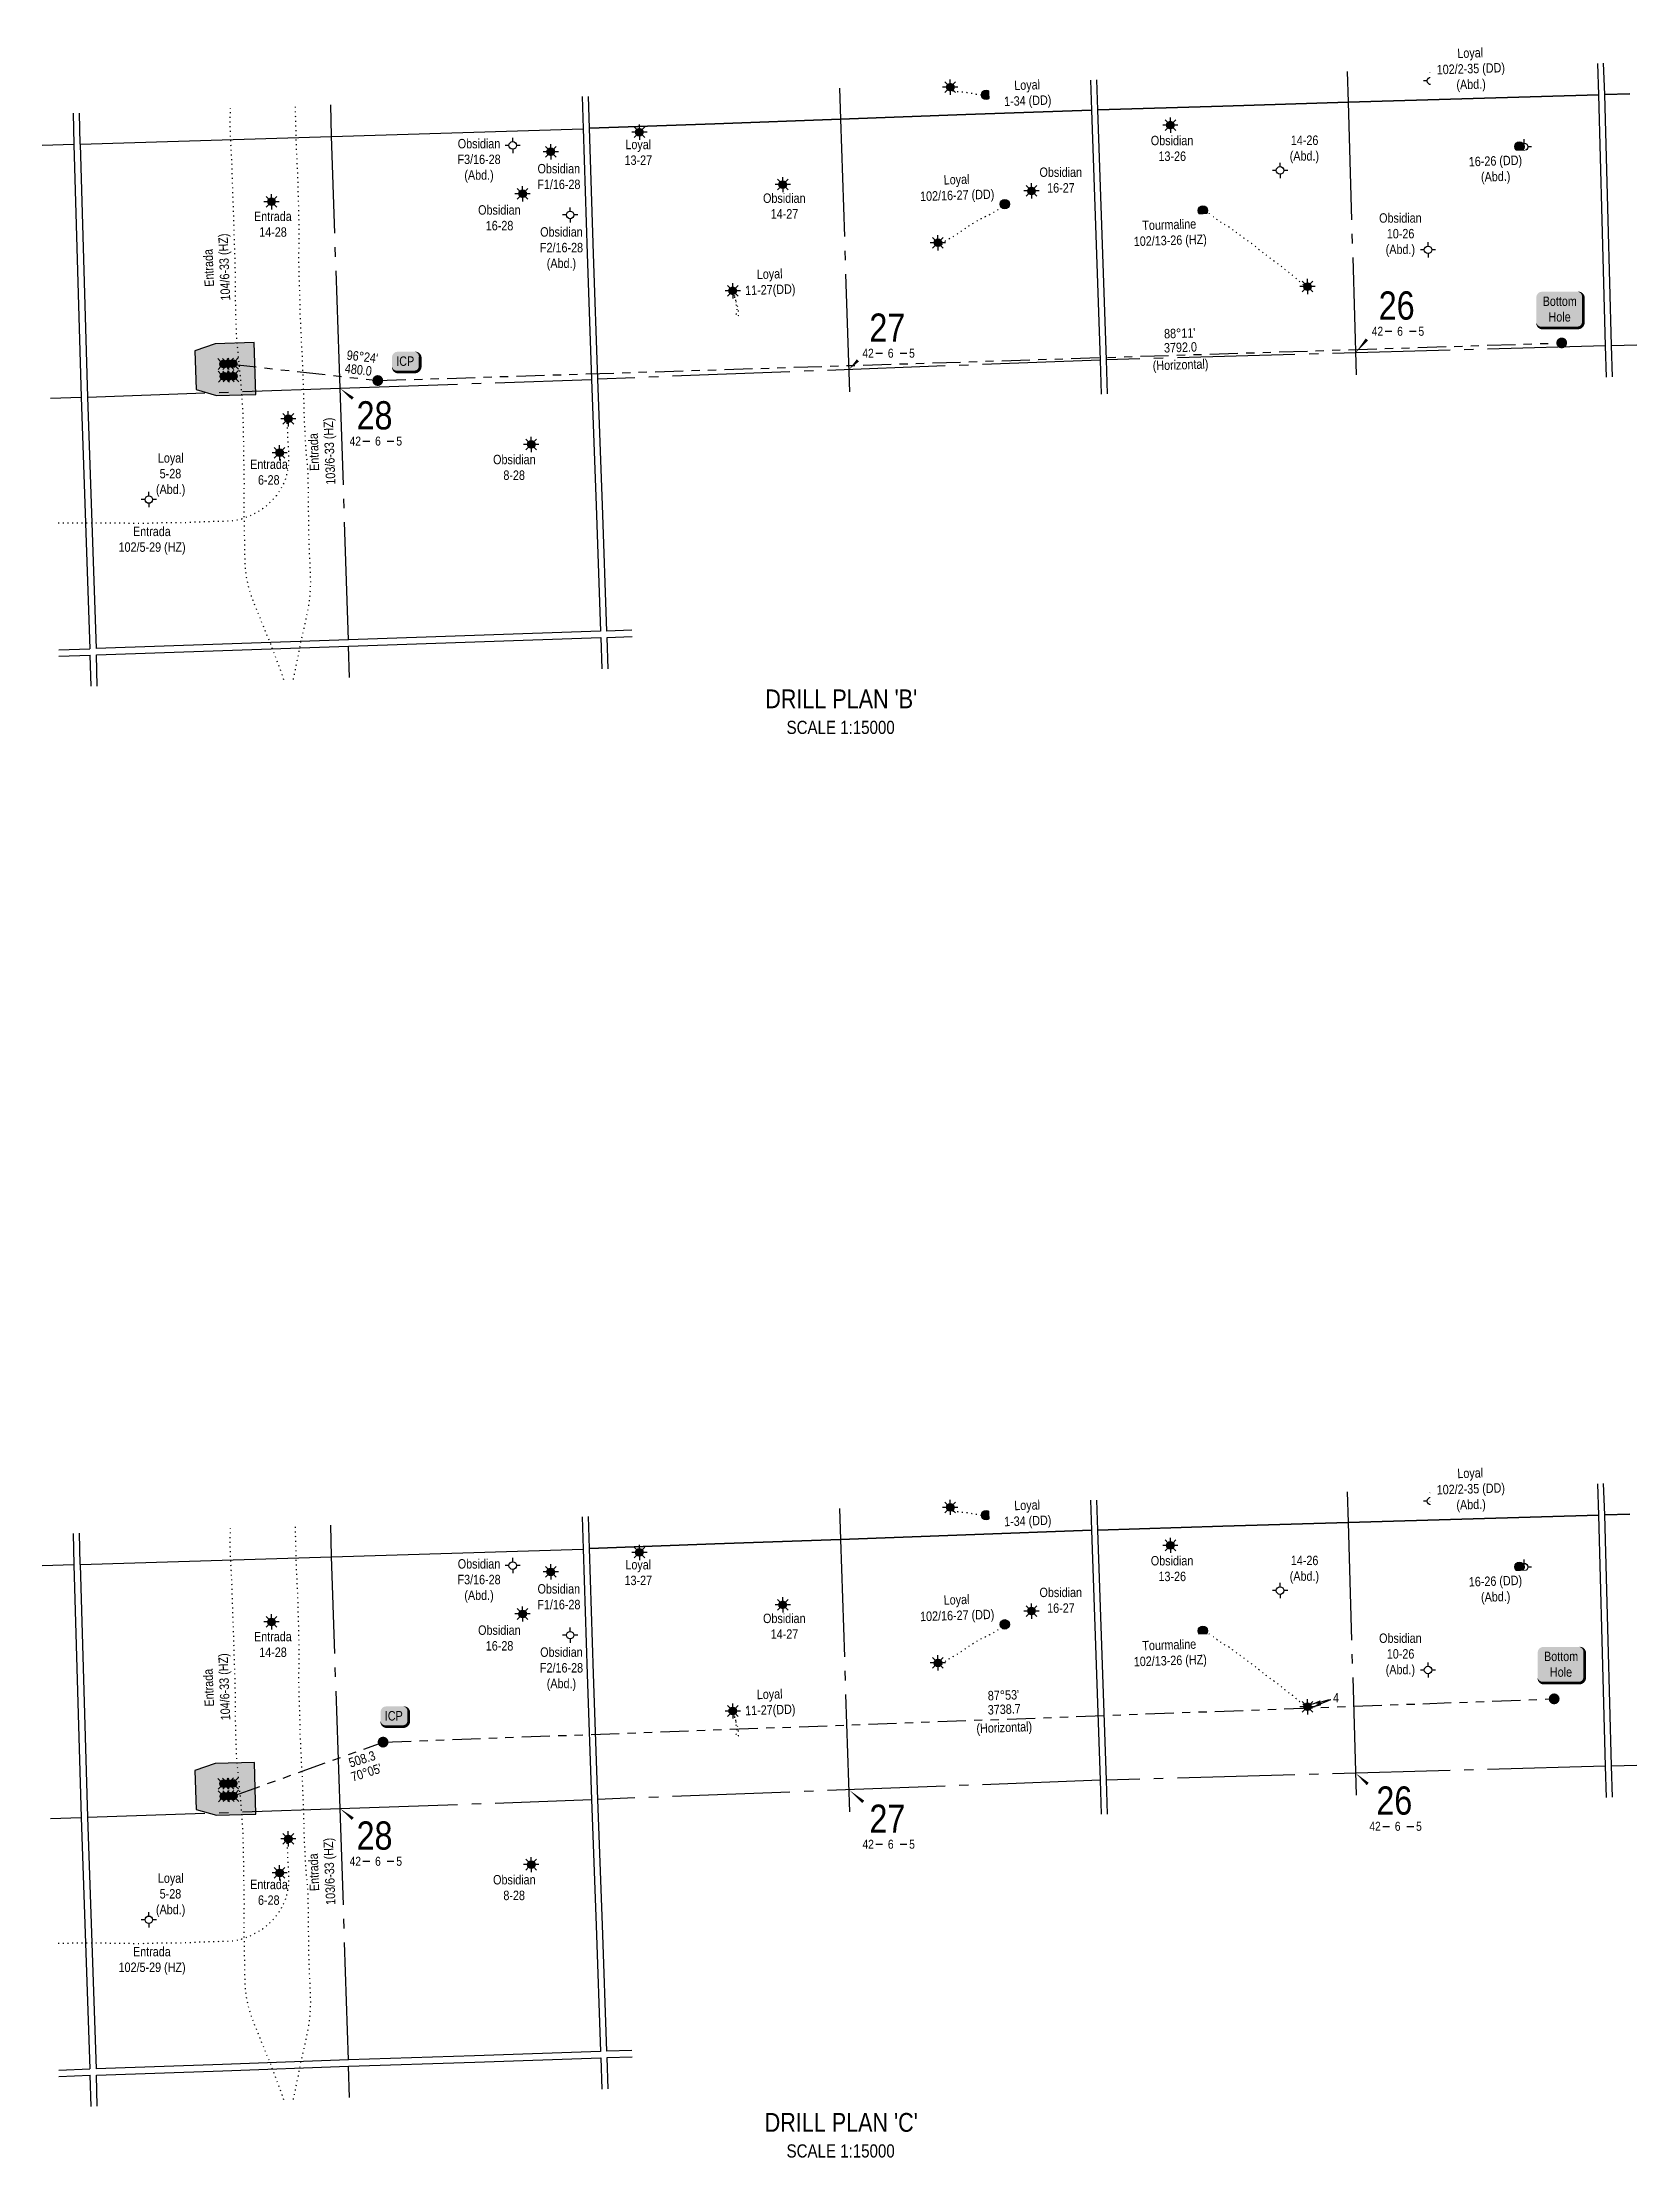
# Model space of a CAD drawing. Extents: x 634445 to 652632, y 5817173 to 5838663.
# Drawn here: x 634445 to 639530, y 5826205 to 5832952 of the extents above; entities that cross this region are included whole.
import ezdxf
from ezdxf.enums import TextEntityAlignment as Align

# ---------------------------------------------------------------- set-up
doc = ezdxf.new("R2010")
doc.units = 0
doc.header["$LTSCALE"] = 5
for name, pattern in [('foc-DOT', [1, 0.2, -0.8]), ('foc-DRILLPATH', [14.75, 6, -1.75, 1.75, -1.75, 1.75, -1.75]), ('foc-QUARTERLINE', [33, 25, -3, 2, -3])]:
    doc.linetypes.add(name, pattern=pattern)
for name, color, linetype in [('10', 1, 'Continuous'), ('9', 3, 'Continuous'), ('AS-DRILL', 8, 'foc-DOT'), ('AS-DRILL-T', 8, 'Continuous'), ('C-WS-S', 8, 'Continuous'), ('CG-NOTES', 7, 'Continuous'), ('DETAIL-T', 7, 'Continuous'), ('F-WS-S', 8, 'Continuous'), ('L-BD', 7, 'Continuous'), ('L-MON', 1, 'Continuous'), ('L-SEC', 7, 'Continuous'), ('L-SECLBL', 7, 'Continuous'), ('L-SECQ', 8, 'foc-QUARTERLINE'), ('P-PDRILLPATH', 12, 'foc-DRILLPATH'), ('P-PROPOSED', 10, 'Continuous'), ('P-PROPOSED-H', 21, 'Continuous')]:
    doc.layers.add(name, color=color, linetype=linetype)
doc.layers.add('T-TIE-T', color=201, linetype='Continuous', lineweight=18)
doc.styles.add('80', font='ARIALN.TTF', dxfattribs={"height": 10})
doc.styles.add('80CG', font='ARIALN.TTF', dxfattribs={"height": 10})
doc.styles.add('80L', font='ARIALN.TTF', dxfattribs={"height": 10})
doc.styles.add('SIMPLEX', font='ARIALN.TTF')
doc.dimstyles.new('Compass 5 000', dxfattribs={"dimscale": 5, "dimtxt": 9, "dimasz": 2, "dimexe": 0.2, "dimexo": 0.0625, "dimgap": 0.5, "dimtad": 0, "dimtih": 1, "dimtoh": 1, "dimzin": 0, "dimdsep": 46, "dimtxsty": '80CG', "dimcen": 0.1, "dimse1": 1, "dimse2": 1, "dimclrd": 256, "dimclrt": 256, "dimaunit": 1, "dimadec": 4, "dimazin": 0, "dimtfac": 0.06, "dimtofl": 0, "dimtmove": 0, "dimatfit": 1, "dimfxl": 0.2, "dimtolj": 1, "dimtzin": 0, "dimlwd": -1, "dimarcsym": 0})

msp = doc.modelspace()

# ---------------------------------------------------------------- texts
at = {"layer": 'C-WS-S', "char_height": 29.99116, "attachment_point": 1, "style": '80L'}
for s, width, insert in [('\\pi-43.31928;Obsidian\\P\\pi-44.12736;F3/16-28\\P\\pi-22.28865;(Abd.)', 44.82337, (635813.57, 5832643.542)), ('\\pi-15.94437;Loyal\\P\\pi-18.62434;13-27', 45.2986, (636320.824, 5832640.888)), ('\\pi-43.08166;Obsidian\\P\\pi-18.62434;13-26', 45.2986, (638023.706, 5832653.55)), ('\\pi-18.86196;14-26\\P\\pi-22.28865;(Abd.)', 44.82337, (638446.036, 5832654.472)), ('\\pi-43.31928;Obsidian\\P\\pi-44.12736;F1/16-28', 44.82337, (636068.091, 5832563.778)), ('\\pi-32.79456;Obsidian\\P\\pi-8.33724;16-27', 65.8728, (637658.365, 5832552.567)), ('\\pi-43.08166;Obsidian\\P\\pi-18.62434;14-27', 45.2986, (636786.998, 5832469.665)), ('\\pi-35.39975;Entrada\\P\\pi-18.66526;14-28', 45.2986, (635155.741, 5832411.726)), ('\\pi-43.08166;Obsidian\\P\\pi-18.66526;16-28', 45.2986, (635878.236, 5832432.149)), ('\\pi-43.31928;Obsidian\\P\\pi-18.86196;10-26\\P\\pi-22.28865;(Abd.)', 44.82337, (638752.147, 5832406.47)), ('\\pi-37.12482;Obsidian\\P\\pi-37.9329;F2/16-28\\P\\pi-16.09418;(Abd.)', 57.21229, (636070.259, 5832362.018)), ('\\pi-23.2992;Loyal\\P\\pi-17.62216;5-28\\P\\pi-29.40586;(Abd.)', 30.58894, (634837.126, 5831641.209)), ('\\pi-43.08166;Obsidian\\P\\pi-10.26733;8-28', 45.2986, (635926, 5831636.156)), ('\\pi-35.39975;Entrada\\P\\pi-10.33893;6-28', 45.2986, (635143.407, 5831621.041)), ('\\pi49.27107;Entrada\\P\\pi3.2819;102/5-29 (HZ)', 214.64026, (634685.147, 5831406.854)), ('\\pi-43.08166;Obsidian\\P\\pi-18.62434;13-26', 45.2986, (638023.706, 5828123.992)), ('\\pi-18.86196;14-26\\P\\pi-22.28865;(Abd.)', 44.82337, (638446.036, 5828124.914)), ('\\pi-43.31928;Obsidian\\P\\pi-44.12736;F3/16-28\\P\\pi-22.28865;(Abd.)', 44.82337, (635813.57, 5828113.984)), ('\\pi-15.94437;Loyal\\P\\pi-18.62434;13-27', 45.2986, (636320.824, 5828111.331)), ('\\pi-43.31928;Obsidian\\P\\pi-44.12736;F1/16-28', 44.82337, (636068.091, 5828034.22)), ('\\pi-32.79456;Obsidian\\P\\pi-8.33724;16-27', 65.8728, (637658.365, 5828023.009)), ('\\pi-43.08166;Obsidian\\P\\pi-18.62434;14-27', 45.2986, (636786.998, 5827940.107)), ('\\pi-35.39975;Entrada\\P\\pi-18.66526;14-28', 45.2986, (635155.741, 5827882.168)), ('\\pi-43.08166;Obsidian\\P\\pi-18.66526;16-28', 45.2986, (635878.236, 5827902.591)), ('\\pi-43.31928;Obsidian\\P\\pi-18.86196;10-26\\P\\pi-22.28865;(Abd.)', 44.82337, (638752.147, 5827876.912)), ('\\pi-37.12482;Obsidian\\P\\pi-37.9329;F2/16-28\\P\\pi-16.09418;(Abd.)', 57.21229, (636070.259, 5827832.461)), ('\\pi-23.2992;Loyal\\P\\pi-17.62216;5-28\\P\\pi-29.40586;(Abd.)', 30.58894, (634837.126, 5827111.651)), ('\\pi-35.39975;Entrada\\P\\pi-10.33893;6-28', 45.2986, (635143.407, 5827091.483)), ('\\pi-43.08166;Obsidian\\P\\pi-10.26733;8-28', 45.2986, (635926, 5827106.598)), ('\\pi49.27107;Entrada\\P\\pi3.2819;102/5-29 (HZ)', 214.64026, (634685.147, 5826877.296))]:
    msp.add_mtext_dynamic_manual_height_columns(s, width=width, gutter_width=50, heights=[0], dxfattribs=dict(at, insert=insert))
at = {"layer": 'C-WS-S', "char_height": 29.99116, "attachment_point": 1, "rotation": 92.2766667, "style": '80L'}
for s, width, insert in [('\\pi65.85215;Entrada\\P\\pi19.86298;104/6-33 (HZ)', 247.80242, (634965.581, 5832105.732)), ('\\pi61.08487;Entrada\\P\\pi15.0957;103/6-33 (HZ)', 238.26785, (635300.903, 5831523.21)), ('\\pi65.85215;Entrada\\P\\pi19.86298;104/6-33 (HZ)', 247.80242, (634965.671, 5827577.494)), ('\\pi61.08487;Entrada\\P\\pi15.0957;103/6-33 (HZ)', 238.26785, (635300.903, 5826993.652))]:
    msp.add_mtext_dynamic_manual_height_columns(s, width=width, gutter_width=50, heights=[0], dxfattribs=dict(at, insert=insert))
at = {"layer": 'DETAIL-T', "color": 3, "char_height": 59.98232, "width": 485.53192, "attachment_point": 1, "style": '80CG'}
for s, insert in [("\\pi4.75972;DRILL PLAN 'B'\\P\\pi72.56715;{\\H0.7x;SCALE 1:15000}", (636746.351, 5830887.789)), ("\\pi2.8776;DRILL PLAN 'C'\\P\\pi72.56715;{\\H0.7x;SCALE 1:15000}", (636746.351, 5826347.591))]:
    msp.add_mtext(s, dxfattribs=dict(at, insert=insert))
at = {"layer": 'L-BD', "color": 5, "style": '80L'}
for s, height, rotation, p in [("88°11'", 30, 1.8202278, (638072.845, 5832023.881)), ("96°24'", 29.9912, 353.6030601, (635466.041, 5831949.271)), ('3792.0', 30, 1.8202278, (638075.222, 5831978.944)), ('480.0', 29.9912, 353.6030601, (635453.316, 5831907.709)), ('(Horizontal) ', 30, 1.8202278, (638080.404, 5831919.88)), ('3738.7', 30, 2.11599, (637513.092, 5827635.252)), ("87°53'", 30, 2.11599, (637510.714, 5827680.189)), ('(Horizontal) ', 30, 2.11599, (637518.09, 5827573.706)), ('508.3', 29.9912, 17.6473662, (635464.901, 5827476.344)), ("70°05'", 29.9912, 17.6473662, (635478.54, 5827433.474))]:
    msp.add_text(s, height=height, rotation=rotation, dxfattribs=at).set_placement(p, align=Align.MIDDLE)
at = {"layer": 'T-TIE-T', "style": '80L'}
msp.add_text('4', height=29.991, dxfattribs=at).set_placement((638571.437, 5827672.073), align=Align.MIDDLE)

# ---------------------------------------------------------------- blocks, each defined once
blk = doc.blocks.new('GAS')
h = blk.add_hatch(color=255)
h.dxf.hatch_style = 1
edge = h.paths.add_edge_path()
edge.add_arc((0, 0), 0.9, 0, 360)
for p, q in [((-0.81, 0), (-1.62, 0)), ((-0.57, 0.57), (-1.14, 1.14)), ((0, 0.81), (0, 1.62)), ((0.57, 0.57), (1.14, 1.14)), ((1.62, 0), (0.81, 0)), ((-0.57, -0.57), (-1.14, -1.14)), ((0, -0.81), (0, -1.62)), ((1.14, -1.14), (0.57, -0.57))]:
    blk.add_line(p, q)
blk.add_circle((0, 0), 0.8)
blk = doc.blocks.new('GABD')
for p, q in [((-0.81, 0), (-1.62, 0)), ((0, 0.81), (0, 1.62)), ((1.62, 0), (0.81, 0)), ((0, -0.81), (0, -1.62))]:
    blk.add_line(p, q)
blk.add_circle((0, 0), 0.8)
blk = doc.blocks.new('L-SECLBL')
at = {"layer": '9', "color": 7}
for p, q in [((-5.1, -27.8), (-12.3, -27.8)), ((20.7, -27.8), (13.5, -27.8))]:
    blk.add_line(p, q, dxfattribs=at)
at = {"layer": '10', "color": 2, "style": 'SIMPLEX'}
blk.add_attdef('SEC', text='', height=30, dxfattribs=at).set_placement((0, 0), align=Align.MIDDLE)
at = {"layer": '10', "color": 5, "style": '80L'}
blk.add_attdef('RGE', text='', height=9.5, dxfattribs=at).set_placement((3.6, -27.4), align=Align.MIDDLE_CENTER)
blk.add_attdef('TWP', text='', height=9.5, dxfattribs=at).set_placement((-14.4, -27.4), align=Align.MIDDLE_RIGHT)
blk.add_attdef('MER', text='', height=9.5, dxfattribs=at).set_placement((23.2, -27.4), align=Align.MIDDLE_LEFT)
blk = doc.blocks.new('plbh')
at = {"layer": 'L-MON'}
h = blk.add_hatch(color=255, dxfattribs=at)
h.dxf.hatch_style = 1
edge = h.paths.add_edge_path()
edge.add_arc((0, 0), 1.16, 0, 360)
h = blk.add_hatch(color=256, dxfattribs=at)
h.dxf.hatch_style = 1
h.paths.add_polyline_path([(-0.96, 0, 1), (0.96, 0, 1)])
h.paths.add_polyline_path([(0.91, 0, -1), (-0.91, 0, -1)], flags=16)
h.paths.add_polyline_path([(0.45, 0, -1), (-0.45, 0, -1)], flags=0)
h = blk.add_hatch(color=256, dxfattribs=at)
h.dxf.hatch_style = 1
h.paths.add_polyline_path([(-0.45, 0, 1), (0.45, 0, 1)])
h.paths.add_polyline_path([(0.4, 0, -1), (-0.4, 0, -1)], flags=16)
at = {"layer": 'L-MON', "color": 240}
for radius in [0.96, 0.91, 0.45, 0.4]:
    blk.add_circle((0, 0), radius, dxfattribs=at)
blk = doc.blocks.new('BH-Existing')
at = {"layer": 'AS-DRILL-T'}
h = blk.add_hatch(color=256, dxfattribs=at)
h.dxf.hatch_style = 1
edge = h.paths.add_edge_path()
edge.add_arc((0, 0), 0.5, 0, 360)
blk.add_circle((0, 0), 0.5, dxfattribs=at)
blk = doc.blocks.new('*U490')
h = blk.add_hatch(color=255)
edge = h.paths.add_edge_path()
edge.add_line((-9, -11.5), (9, -11.5))
edge.add_arc((9, -5.5), 6, 270, 360)
edge.add_line((15, -5.5), (15, 4))
edge.add_arc((9, 4), 6, 0, 90)
edge.add_line((9, 10), (-9, 10))
edge.add_arc((-9, 4), 6, 90, 180)
edge.add_line((-15, 4), (-15, -5.5))
edge.add_arc((-9, -5.5), 6, 180, 270)
at = {"color": 14, "flags": 128}
blk.add_lwpolyline([(-9, -11.5, 3, 3, 0), (9, -11.5, 3, 3, 0.414214), (15, -5.5, 3, 3, 0), (15, 4, 3, 0, 0.414214), (9, 10, 0, 0, 0), (-9, 10, 0, 0, 0.414214), (-15, 4, 0, 0, 0), (-15, -5.5, 0, 3, 0.414214)], format="xyseb", close=True, dxfattribs=at)
at = {"color": 14, "style": '80'}
blk.add_attdef('ENTER_TEXT_001', (-26.8, -4.9), '', height=10, dxfattribs=at)
blk = doc.blocks.new('*U489')
h = blk.add_hatch(color=255)
edge = h.paths.add_edge_path()
edge.add_line((-19, -20), (19, -20))
edge.add_arc((19, -14), 6, 270, 360)
edge.add_line((25, -14), (25, 12.5))
edge.add_arc((19, 12.5), 6, 0, 90)
edge.add_line((19, 18.5), (-19, 18.5))
edge.add_arc((-19, 12.5), 6, 90, 180)
edge.add_line((-25, 12.5), (-25, -14))
edge.add_arc((-19, -14), 6, 180, 270)
at = {"color": 14, "flags": 128}
blk.add_lwpolyline([(-19, -20, 3, 3, 0), (19, -20, 3, 3, 0.414214), (25, -14, 3, 3, 0), (25, 12.5, 3, 0, 0.414214), (19, 18.5, 0, 0, 0), (-19, 18.5, 0, 0, 0.414214), (-25, 12.5, 0, 0, 0), (-25, -14, 0, 3, 0.414214)], format="xyseb", close=True, dxfattribs=at)
at = {"color": 14, "style": '80'}
blk.add_attdef('ENTER_TEXT_001', (-26.8, -4.9), '', height=10, dxfattribs=at)
blk = doc.blocks.new('WC')
at = {"layer": 'L-MON'}
h = blk.add_hatch(color=255, dxfattribs=at)
h.dxf.hatch_style = 1
edge = h.paths.add_edge_path()
edge.add_arc((0, 0), 0.9, 0, 360)
at = {"layer": 'L-MON', "color": 240, "flags": 128}
for points in [[(-0.62, 0.5), (-1.23, 1.12)], [(0.52, 0.61), (1.13, 1.21)], [(-1.18, -1.18), (-0.56, -0.57)], [(1.16, -1.18), (0.56, -0.57)]]:
    blk.add_lwpolyline(points, dxfattribs=at)
at = {"layer": 'L-MON', "color": 240}
for radius in [0.8, 0.373]:
    blk.add_circle((0, 0), radius, dxfattribs=at)

# ---------------------------------------------------------------- hatches: boundary and pattern name
at = {"layer": 'P-PROPOSED-H'}
h = msp.add_hatch(color=256, dxfattribs=at)
h.dxf.hatch_style = 1
h.paths.add_polyline_path([(635121.341, 5831993.832), (634996.444, 5831990.29), (634932.053, 5831967.771), (634935.577, 5831844.157), (635001.081, 5831825.712), (635126.013, 5831828.942)])
h = msp.add_hatch(color=256, dxfattribs=at)
h.dxf.hatch_style = 1
h.paths.add_polyline_path([(635121.431, 5827465.594), (634996.534, 5827462.052), (634932.143, 5827439.533), (634935.667, 5827315.919), (635001.171, 5827297.474), (635126.103, 5827300.704)])

# ---------------------------------------------------------------- linework, layer by layer
at = {"layer": 'AS-DRILL', "ltscale": 3, "flags": 128}
for points in [[(638874.343, 5832828.752), (638874.404, 5832828.733), (638874.865, 5832828.708), (638875.334, 5832828.732), (638875.842, 5832828.798), (638875.906, 5832828.99), (638875.456, 5832829.316), (638874.951, 5832829.481), (638874.426, 5832829.635), (638873.908, 5832829.878), (638873.57, 5832830.128), (638873.432, 5832830.054), (638873.33, 5832829.48), (638873.31, 5832828.819), (638873.29, 5832828.208), (638873.459, 5832827.924), (638874.067, 5832827.662), (638874.434, 5832827.454), (638874.485, 5832827.395), (638874.386, 5832827.382), (638874.145, 5832827.395), (638873.656, 5832827.359), (638873.374, 5832827.441), (638872.99, 5832827.859), (638872.568, 5832828.256), (638872.155, 5832828.663), (638872.021, 5832828.779), (638872.074, 5832828.681), (638872.657, 5832828.269), (638873.715, 5832828.372), (638874.118, 5832828.584), (638874.631, 5832828.841), (638875.028, 5832828.943), (638875.358, 5832828.943), (638875.377, 5832828.634), (638875.172, 5832828.147), (638874.785, 5832827.735), (638874.365, 5832827.722), (638873.524, 5832827.755), (638873.102, 5832827.802), (638872.966, 5832827.998), (638873.161, 5832828.174), (638873.367, 5832828.301), (638873.514, 5832828.405), (638873.622, 5832828.469), (638873.946, 5832828.649), (638874.298, 5832828.92), (638874.665, 5832829.342), (638875.006, 5832829.943), (638875.306, 5832830.612), (638875.575, 5832831.291), (638875.754, 5832831.957), (638875.764, 5832832.598), (638875.644, 5832833.244), (638875.512, 5832833.93), (638875.438, 5832834.718), (638875.4, 5832835.618), (638875.36, 5832836.577), (638875.281, 5832837.505), (638875.119, 5832838.51), (638874.891, 5832839.744), (638874.663, 5832841.288), (638874.472, 5832842.912), (638874.32, 5832844.568), (638874.174, 5832846.355), (638873.996, 5832848.22), (638873.752, 5832850.284), (638873.422, 5832852.524), (638873.081, 5832854.795), (638872.75, 5832857.046), (638872.397, 5832859.406), (638872.068, 5832861.917), (638871.77, 5832864.419), (638871.485, 5832866.821), (638871.481, 5832866.862)], [(637341.04, 5832808.671), (637340.038, 5832805.798), (637339.974, 5832805.606), (637339.378, 5832804.157), (637338.607, 5832803.223), (637338.082, 5832802.726), (637337.53, 5832802.129), (637336.754, 5832801.665), (637335.696, 5832801.582), (637334.515, 5832801.606), (637333.348, 5832801.17), (637332.142, 5832800.682), (637332.023, 5832800.649), (637331.984, 5832800.617), (637331.964, 5832800.607), (637331.976, 5832800.557), (637332.037, 5832800.509), (637332.189, 5832800.474), (637332.399, 5832800.47), (637332.68, 5832800.449), (637333.032, 5832800.37), (637333.465, 5832800.293), (637333.978, 5832800.209), (637334.6, 5832800.138), (637335.342, 5832800.091), (637336.204, 5832800.027), (637337.138, 5832799.936), (637338.153, 5832799.777), (637339.261, 5832799.541), (637340.422, 5832799.207), (637341.654, 5832798.815), (637342.956, 5832798.465), (637344.295, 5832798.176), (637345.594, 5832797.906), (637347.106, 5832797.542), (637348.648, 5832797.18), (637350.299, 5832796.851), (637352.048, 5832796.585), (637353.866, 5832796.36), (637355.703, 5832796.147), (637357.591, 5832795.915), (637359.57, 5832795.676), (637361.688, 5832795.431), (637363.968, 5832795.152), (637366.418, 5832794.857), (637369.039, 5832794.558), (637371.768, 5832794.292), (637374.589, 5832793.999), (637377.49, 5832793.688), (637380.4, 5832793.398), (637383.219, 5832793.135), (637385.937, 5832792.918), (637388.515, 5832792.708), (637390.994, 5832792.454), (637393.435, 5832792.149), (637395.867, 5832791.784), (637398.291, 5832791.379), (637400.644, 5832790.981), (637402.908, 5832790.571), (637405.112, 5832790.149), (637407.265, 5832789.745), (637409.398, 5832789.371), (637411.551, 5832788.987), (637413.775, 5832788.575), (637416.028, 5832788.165), (637418.283, 5832787.724), (637420.568, 5832787.274), (637422.852, 5832786.865), (637425.013, 5832786.531), (637427.021, 5832786.293), (637428.9, 5832786.031), (637430.702, 5832785.676), (637432.425, 5832785.299), (637434.046, 5832784.969), (637435.564, 5832784.706), (637436.961, 5832784.499), (637438.287, 5832784.34), (637439.544, 5832784.128), (637440.673, 5832783.863), (637441.701, 5832783.605), (637442.668, 5832783.405), (637443.583, 5832783.253), (637444.447, 5832783.149), (637445.18, 5832783.062), (637445.723, 5832782.959), (637446.097, 5832782.83), (637446.372, 5832782.688), (637446.627, 5832782.516), (637446.883, 5832782.344), (637447.137, 5832782.192), (637447.402, 5832782.06), (637447.666, 5832781.938), (637448.101, 5832781.771), (637454.354, 5832783.385), (637455.125, 5832784.029)], [(635215.858, 5830918.932), (635214.828, 5830922.039), (635212.806, 5830927.99), (635210.63, 5830934.087), (635208.31, 5830940.289), (635205.847, 5830946.607), (635203.3, 5830953.043), (635200.708, 5830959.647), (635198.155, 5830966.282), (635195.598, 5830973.058), (635193.067, 5830979.944), (635190.459, 5830987.078), (635187.703, 5830994.468), (635184.914, 5831001.956), (635182.154, 5831009.476), (635179.359, 5831017.164), (635176.501, 5831024.931), (635173.532, 5831032.754), (635170.412, 5831040.613), (635167.17, 5831048.528), (635163.852, 5831056.631), (635160.5, 5831064.863), (635157.097, 5831073.113), (635153.602, 5831081.461), (635150.081, 5831089.988), (635146.652, 5831098.457), (635143.185, 5831107.186), (635139.707, 5831115.954), (635136.206, 5831124.792), (635134.559, 5831128.964), (635128.507, 5831144.057), (635128.258, 5831144.679), (635124.945, 5831152.933), (635121.381, 5831161.898), (635117.886, 5831170.886), (635114.569, 5831179.95), (635111.381, 5831189.057), (635110.997, 5831190.166), (635108.351, 5831198.219), (635105.61, 5831207.4), (635103.096, 5831216.718), (635100.79, 5831226.082), (635098.918, 5831234.679), (635098.742, 5831235.524), (635096.972, 5831245.034), (635095.541, 5831254.565), (635094.399, 5831264.155), (635093.503, 5831273.562), (635092.373, 5831289.995), (635092.227, 5831292.792), (635091.491, 5831311.729), (635091.156, 5831330.967), (635091.13, 5831334.778), (635090.879, 5831350.258), (635090.564, 5831369.517), (635090.436, 5831380.628), (635090.355, 5831388.54), (635090.081, 5831407.73), (635089.718, 5831425.938), (635089.698, 5831426.567), (635089.162, 5831445.52), (635088.787, 5831464.427), (635088.777, 5831471), (635088.902, 5831483.319), (635089.201, 5831502.127), (635089.398, 5831515.709), (635089.475, 5831521.044), (635089.569, 5831540.016), (635089.486, 5831558.832), (635089.382, 5831571.485), (635089.267, 5831577.554), (635088.78, 5831596.508), (635088.32, 5831615.263), (635088.285, 5831617.413), (635088.008, 5831634.052), (635087.861, 5831652.386), (635087.862, 5831653.016), (635087.676, 5831671.629), (635087.438, 5831685.678), (635087.368, 5831690.308), (635087.043, 5831709.207), (635086.774, 5831720.344), (635086.577, 5831728.122), (635086.166, 5831746.918), (635085.984, 5831754.206), (635085.528, 5831765.887), (635084.521, 5831784.525), (635084.239, 5831789.199), (635083.388, 5831803.36), (635082.151, 5831821.971), (635082.012, 5831823.927), (635080.84, 5831840.759), (635080.181, 5831850.234), (635079.53, 5831858.798), (635078.66, 5831869.326), (635076.872, 5831887.961), (635076.303, 5831893.536), (635075.023, 5831906.973), (635074.233, 5831915.843), (635073.35, 5831925.821), (635071.591, 5831944.476), (635070.984, 5831950.641), (635070.694, 5831953.583), (635068.789, 5831972.794), (635068.702, 5831973.682), (635067.062, 5831992.06), (635065.875, 5832008.082), (635065.657, 5832011.277), (635064.541, 5832030.211), (635063.971, 5832042.39), (635063.696, 5832049.455), (635063.092, 5832066.014), (635062.978, 5832068.752), (635062.352, 5832088.032), (635062.084, 5832100.449), (635061.986, 5832107.299), (635061.764, 5832126.421), (635061.708, 5832134.533), (635061.687, 5832145.718), (635061.679, 5832158.164), (635061.659, 5832165.056), (635061.502, 5832184.37), (635061.411, 5832191.971), (635061.268, 5832203.562), (635061.104, 5832215.553), (635060.982, 5832222.852), (635060.601, 5832241.94), (635060.436, 5832249.658), (635060.197, 5832261.146), (635059.552, 5832280.365), (635059.391, 5832284.012), (635058.768, 5832299.56), (635058.51, 5832307.066), (635058.113, 5832318.789), (635057.486, 5832338.089), (635057.362, 5832341.827), (635056.874, 5832357.21), (635056.349, 5832376.132), (635056.34, 5832376.402), (635055.884, 5832395.687), (635055.447, 5832410.05), (635055.257, 5832414.987), (635054.419, 5832434.29), (635053.923, 5832445.01), (635053.532, 5832453.572), (635052.836, 5832472.85), (635052.399, 5832490.505), (635052.359, 5832492.155), (635051.852, 5832511.458), (635051.247, 5832530.679), (635051.092, 5832535.096), (635050.621, 5832549.938), (635049.947, 5832569.127), (635049.452, 5832580.477), (635049.078, 5832588.469), (635048.021, 5832607.756), (635046.815, 5832626.708), (635046.794, 5832627.068), (635045.856, 5832646.368), (635045.068, 5832665.693), (635044.792, 5832672.478), (635044.601, 5832684.988), (635044.646, 5832704.248), (635044.869, 5832717.951), (635045.044, 5832723.379), (635045.712, 5832741.935)], [(635246.24, 5830919.962), (635246.523, 5830921.32), (635247.903, 5830927.915), (635249.344, 5830934.832), (635250.768, 5830941.938), (635252.188, 5830949.205), (635253.662, 5830956.643), (635255.212, 5830964.244), (635256.796, 5830972.036), (635258.406, 5830979.938), (635260.114, 5830987.924), (635261.82, 5830995.969), (635263.492, 5831004.174), (635265.04, 5831012.495), (635266.475, 5831020.882), (635267.967, 5831029.382), (635269.644, 5831038.057), (635271.528, 5831046.848), (635273.618, 5831055.756), (635275.807, 5831064.696), (635278.043, 5831073.739), (635280.187, 5831082.868), (635282.237, 5831092.105), (635283.353, 5831097.191), (635284.275, 5831101.421), (635286.31, 5831110.817), (635288.295, 5831120.202), (635291.008, 5831133.65), (635294.44, 5831152.694), (635297.269, 5831171.848), (635299.358, 5831190.991), (635300.672, 5831210.28), (635301.224, 5831229.626), (635300.972, 5831248.787), (635300.246, 5831268.053), (635299.388, 5831287.376), (635298.375, 5831306.534), (635297.338, 5831325.822), (635296.571, 5831345.107), (635296.034, 5831364.42), (635295.575, 5831383.755), (635295.257, 5831403.094), (635295.069, 5831422.437), (635294.851, 5831441.78), (635294.613, 5831461.112), (635294.456, 5831480.416), (635294.169, 5831499.716), (635293.791, 5831519.043), (635293.645, 5831538.008), (635293.615, 5831556.745), (635293.098, 5831575.698), (635291.852, 5831594.629), (635290.211, 5831613.388), (635288.458, 5831632.213), (635286.926, 5831651.006), (635285.729, 5831669.638), (635284.585, 5831688.482), (635283.474, 5831707.247), (635282.521, 5831726.076), (635281.567, 5831744.946), (635280.631, 5831763.866), (635280.144, 5831782.84), (635279.907, 5831801.812), (635279.461, 5831820.427), (635278.915, 5831839.349), (635278.363, 5831858.161), (635277.676, 5831876.809), (635276.919, 5831895.774), (635276.27, 5831914.804), (635275.573, 5831933.771), (635274.61, 5831952.931), (635273.528, 5831971.736), (635272.509, 5831990.744), (635271.524, 5832009.643), (635270.518, 5832028.581), (635269.661, 5832047.544), (635268.824, 5832066.497), (635267.96, 5832085.39), (635267.462, 5832104.693), (635267.204, 5832124.045), (635266.816, 5832143.372), (635266.268, 5832162.714), (635265.51, 5832182.04), (635264.701, 5832201.404), (635264.102, 5832220.745), (635263.849, 5832239.926), (635263.812, 5832259.244), (635263.844, 5832278.574), (635263.946, 5832297.926), (635264.018, 5832317.257), (635264.03, 5832336.606), (635264.011, 5832355.975), (635263.962, 5832375.322), (635263.814, 5832394.667), (635263.491, 5832413.846), (635262.998, 5832433.01), (635262.399, 5832452.37), (635261.721, 5832471.699), (635261.164, 5832491.001), (635260.639, 5832510.214), (635259.981, 5832529.542), (635259.195, 5832548.817), (635258.299, 5832568.089), (635257.351, 5832587.399), (635256.464, 5832606.701), (635255.756, 5832626.009), (635255.178, 5832645.34), (635254.611, 5832664.662), (635254.072, 5832684.014), (635253.595, 5832703.319), (635253.076, 5832722.672), (635252.478, 5832741.993), (635252.292, 5832748.681)], [(639171.005, 5832618.153), (639171.034, 5832618.174), (639171.091, 5832618.276), (639171.189, 5832618.349), (639171.365, 5832618.174), (639171.485, 5832618.178), (639171.512, 5832617.939), (639171.445, 5832617.837), (639171.582, 5832617.631), (639171.499, 5832617.398), (639171.432, 5832617.296), (639171.578, 5832617.1), (639171.485, 5832616.867), (639171.632, 5832616.672), (639171.619, 5832616.431), (639171.367, 5832616.163), (639171.275, 5832615.93), (639171.058, 5832615.493), (639171.001, 5832615.392), (639170.862, 5832615.047), (639170.6, 5832614.789), (639170.359, 5832614.821), (639170.238, 5832614.847), (639170.171, 5832614.745), (639170.145, 5832614.624), (639169.991, 5832614.43), (639169.569, 5832614.176), (639169.328, 5832614.189), (639169.076, 5832613.921), (639168.804, 5832613.672), (639168.65, 5832613.487), (639168.227, 5832613.234), (639167.737, 5832613.249), (639167.366, 5832613.277), (639167.124, 5832613.329), (639166.766, 5832613.248), (639166.396, 5832613.237), (639166.148, 5832613.509), (639165.73, 5832613.756), (639165.376, 5832613.875), (639164.92, 5832614.041), (639164.614, 5832614.252), (639164.131, 5832614.346), (639163.641, 5832614.321), (639163.153, 5832614.256), (639162.679, 5832614.361), (639162.28, 5832614.659), (639161.945, 5832614.799), (639161.556, 5832615.096), (639161.135, 5832615.424), (639160.715, 5832615.751), (639160.304, 5832616.088), (639159.884, 5832616.415), (639159.463, 5832616.742), (639159.043, 5832617.069), (639158.633, 5832617.396), (639158.212, 5832617.723), (639157.792, 5832618.05), (639157.371, 5832618.377), (639156.961, 5832618.705), (639156.541, 5832619.032), (639156.223, 5832619.282)], [(637301.72, 5832312.532), (637301.983, 5832312.13), (637303.816, 5832310.116), (637306.488, 5832307.497), (637308.297, 5832305.622), (637310.431, 5832305.528), (637312.279, 5832306.255), (637314.517, 5832307.325), (637315.517, 5832308.316), (637315.563, 5832308.447), (637315.618, 5832308.609), (637315.732, 5832308.813), (637315.914, 5832309.058), (637316.155, 5832309.366), (637316.474, 5832309.726), (637316.852, 5832310.118), (637317.289, 5832310.542), (637317.785, 5832310.997), (637318.399, 5832311.526), (637319.13, 5832312.159), (637319.947, 5832312.905), (637320.872, 5832313.744), (637321.885, 5832314.645), (637322.957, 5832315.559), (637324.03, 5832316.452), (637325.104, 5832317.306), (637326.207, 5832318.21), (637327.319, 5832319.145), (637328.442, 5832320.03), (637329.556, 5832320.885), (637330.669, 5832321.76), (637331.854, 5832322.607), (637333.268, 5832323.481), (637336.475, 5832325.24), (637340.573, 5832327.308), (637342.791, 5832328.397), (637344.929, 5832329.463), (637346.907, 5832330.505), (637348.795, 5832331.573), (637350.79, 5832332.765), (637352.891, 5832334.051), (637355.021, 5832335.377), (637357.141, 5832336.723), (637359.31, 5832338.071), (637361.499, 5832339.439), (637365.902, 5832342.316), (637367.901, 5832343.678), (637370.026, 5832345.165), (637372.152, 5832346.631), (637374.209, 5832348.045), (637376.238, 5832349.428), (637380.376, 5832352.127), (637384.656, 5832354.801), (637388.826, 5832357.46), (637392.743, 5832360.213), (637394.59, 5832361.62), (637396.466, 5832363.079), (637398.421, 5832364.59), (637400.445, 5832366.103), (637402.549, 5832367.618), (637406.961, 5832370.556), (637411.438, 5832373.305), (637415.85, 5832375.913), (637420.292, 5832378.501), (637424.624, 5832381.106), (637428.786, 5832383.695), (637432.765, 5832386.049), (637436.581, 5832388.188), (637440.287, 5832390.323), (637444.276, 5832392.367), (637448.799, 5832394.288), (637453.282, 5832396.197), (637457.317, 5832398.022), (637459.192, 5832398.88), (637461.114, 5832399.8), (637463.125, 5832400.783), (637465.185, 5832401.777), (637467.285, 5832402.782), (637469.396, 5832403.768), (637471.495, 5832404.793), (637475.872, 5832407.249), (637480.421, 5832409.951), (637484.873, 5832412.539), (637489.127, 5832415.071), (637493.2, 5832417.628), (637497.034, 5832420.138), (637500.48, 5832422.585), (637502.884, 5832424.44), (637503.548, 5832424.981), (637506.296, 5832427.357), (637508.766, 5832429.654), (637510.98, 5832431.823), (637513.087, 5832433.93), (637514.805, 5832435.633)], [(638480.443, 5832172.717), (638480.422, 5832172.747), (638478.439, 5832174.086), (638477.428, 5832174.445), (638477.277, 5832174.45), (638477.112, 5832174.285), (638476.691, 5832173.691), (638475.544, 5832173.556), (638474.745, 5832173.861), (638474.639, 5832174.368), (638474.616, 5832174.467), (638474.584, 5832174.516), (638474.492, 5832174.563), (638474.199, 5832174.684), (638473.803, 5832174.862), (638473.296, 5832175.066), (638472.728, 5832175.319), (638472.056, 5832175.688), (638471.291, 5832176.185), (638470.423, 5832176.738), (638469.494, 5832177.349), (638468.532, 5832178.01), (638467.53, 5832178.729), (638466.436, 5832179.475), (638465.273, 5832180.21), (638464.029, 5832180.961), (638462.712, 5832181.811), (638461.36, 5832182.809), (638460.064, 5832183.949), (638458.745, 5832185.189), (638457.344, 5832186.466), (638455.923, 5832187.782), (638454.419, 5832189.156), (638452.823, 5832190.628), (638451.166, 5832192.097), (638449.469, 5832193.585), (638447.779, 5832195.173), (638446.025, 5832196.879), (638444.449, 5832198.351), (638442.121, 5832200.5), (638440.079, 5832202.457), (638437.956, 5832204.432), (638435.717, 5832206.323), (638433.379, 5832208.152), (638431.196, 5832209.795), (638428.362, 5832211.817), (638425.755, 5832213.607), (638423.179, 5832215.378), (638420.694, 5832217.102), (638418.239, 5832218.846), (638415.709, 5832220.718), (638413.184, 5832222.771), (638410.665, 5832224.974), (638408.093, 5832227.255), (638405.409, 5832229.593), (638402.572, 5832232.016), (638399.706, 5832234.428), (638396.983, 5832236.724), (638394.323, 5832238.932), (638391.593, 5832241.139), (638388.783, 5832243.342), (638385.883, 5832245.553), (638382.893, 5832247.761), (638379.854, 5832249.918), (638376.858, 5832251.996), (638373.893, 5832254.065), (638370.845, 5832256.211), (638368.144, 5832258.108), (638365.32, 5832260.131), (638362.454, 5832262.193), (638359.529, 5832264.263), (638356.65, 5832266.435), (638353.899, 5832268.66), (638351.27, 5832270.85), (638348.663, 5832272.97), (638346.036, 5832275.069), (638343.329, 5832277.186), (638340.603, 5832279.272), (638337.744, 5832281.444), (638334.906, 5832283.607), (638332.137, 5832285.762), (638329.409, 5832287.918), (638326.597, 5832290.182), (638323.651, 5832292.592), (638320.538, 5832295.216), (638317.475, 5832297.842), (638314.403, 5832300.418), (638311.244, 5832302.921), (638308.045, 5832305.413), (638304.857, 5832307.855), (638301.704, 5832310.178), (638298.539, 5832312.521), (638295.427, 5832314.795), (638292.346, 5832317.03), (638289.337, 5832319.218), (638286.339, 5832321.346), (638283.332, 5832323.443), (638280.336, 5832325.521), (638277.349, 5832327.629), (638274.321, 5832329.786), (638271.198, 5832332.07), (638268.229, 5832334.259), (638265.364, 5832336.301), (638262.603, 5832338.216), (638259.903, 5832340.093), (638257.193, 5832342.01), (638254.512, 5832343.907), (638251.831, 5832345.825), (638249.157, 5832347.863), (638246.497, 5832350.061), (638243.855, 5832352.34), (638241.252, 5832354.66), (638238.703, 5832356.832), (638235.999, 5832358.839), (638233.152, 5832360.651), (638230.276, 5832362.383), (638227.514, 5832364.018), (638224.734, 5832365.602), (638221.901, 5832367.255), (638218.996, 5832368.975), (638216.08, 5832370.746), (638213.203, 5832372.527), (638210.408, 5832374.241), (638207.714, 5832375.928), (638205.112, 5832377.568), (638202.541, 5832379.179), (638199.846, 5832380.886), (638196.966, 5832382.777), (638193.932, 5832384.784), (638190.833, 5832386.969), (638187.832, 5832389.197), (638184.893, 5832391.396), (638182.014, 5832393.548), (638179.218, 5832395.642), (638176.544, 5832397.66), (638173.994, 5832399.541), (638171.568, 5832401.307), (638169.215, 5832402.975), (638166.824, 5832404.571), (638164.395, 5832406.126), (638161.999, 5832407.552), (638160.065, 5832408.633), (638159.698, 5832408.832), (638157.45, 5832410.032), (638155.224, 5832411.143), (638153.264, 5832412.103), (638147.838, 5832414.766), (638146.71, 5832415.321)], [(636647.217, 5832159.243), (636653.155, 5832139.526), (636653.637, 5832138.15), (636654.429, 5832136.153), (636654.962, 5832134.759), (636655.553, 5832133.126), (636656.091, 5832131.242), (636656.166, 5832129.443), (636655.873, 5832126.613), (636655.951, 5832123.734), (636656.783, 5832119.778), (636657.526, 5832116.769), (636657.946, 5832113.52), (636658.457, 5832109.914), (636658.695, 5832108.671), (636658.874, 5832107.746), (636659.485, 5832104.784), (636659.743, 5832102.57), (636659.859, 5832100.093), (636659.962, 5832098.705), (636660.04, 5832097.457), (636660.066, 5832095.977), (636660.093, 5832094.417), (636660.116, 5832093.047), (636660.047, 5832091.705), (636659.747, 5832090.375), (636659.422, 5832089.585), (636659.036, 5832088.772), (636658.495, 5832087.515), (636658.043, 5832086.261), (636657.739, 5832085.091), (636657.602, 5832083.686), (636657.641, 5832082.397), (636659.7, 5832078.558), (636660.496, 5832078.052), (636661.229, 5832077.644), (636661.829, 5832077.323), (636662.308, 5832077.037), (636663.017, 5832076.779), (636663.344, 5832076.879), (636663.665, 5832077.169), (636663.992, 5832077.589), (636664.326, 5832078.13), (636664.636, 5832078.76), (636664.945, 5832079.459), (636665.241, 5832080.239), (636665.513, 5832081.158), (636665.761, 5832082.216), (636665.975, 5832083.373), (636666.166, 5832084.659), (636666.272, 5832086.083), (636666.336, 5832089.207), (636666.173, 5832092.563), (636665.788, 5832095.973), (636665.362, 5832099.432), (636664.741, 5832102.724), (636664.32, 5832104.352), (636663.456, 5832107.417), (636662.5, 5832110.539), (636660.781, 5832115.679), (636658.951, 5832120.845), (636657.831, 5832124.082), (636657.367, 5832125.508), (636656.612, 5832127.946), (636655.974, 5832130.148), (636655.369, 5832132.26), (636654.868, 5832134.246), (636654.658, 5832135.21), (636654.295, 5832136.949), (636653.986, 5832138.541), (636653.653, 5832139.921), (636653.305, 5832141.171), (636653.041, 5832142.273), (636652.713, 5832143.824), (636652.37, 5832145.214), (636651.982, 5832146.443), (636651.587, 5832147.591), (636651.292, 5832148.703), (636651.02, 5832149.755), (636650.71, 5832150.736), (636650.464, 5832151.579), (636650.27, 5832152.353), (636650.167, 5832153.1), (636650.19, 5832153.961), (636650.262, 5832154.544), (636650.336, 5832155.066), (636650.381, 5832155.568)], [(635229.903, 5831750.564), (635229.912, 5831750.614), (635229.87, 5831750.693), (635229.816, 5831750.801), (635229.801, 5831750.961), (635229.793, 5831751.221), (635229.872, 5831751.583), (635229.969, 5831752.026), (635230.029, 5831752.358), (635229.977, 5831752.407), (635229.747, 5831752.43), (635229.456, 5831752.461), (635229.004, 5831752.507), (635228.323, 5831752.527), (635227.576, 5831752.414), (635227.259, 5831752.314), (635227.142, 5831752.21), (635227.096, 5831752.089), (635227.02, 5831751.937), (635226.982, 5831751.565), (635227.008, 5831751.036), (635226.964, 5831750.514), (635226.789, 5831750.329), (635226.373, 5831750.516), (635225.962, 5831750.564), (635225.666, 5831750.425), (635225.41, 5831750.277), (635225.459, 5831749.988), (635225.81, 5831749.639), (635226.226, 5831749.441), (635226.618, 5831749.393), (635226.989, 5831749.355), (635227.203, 5831749.231), (635227.448, 5831749.389), (635227.606, 5831749.794), (635227.431, 5831750.288), (635227.212, 5831750.582), (635226.983, 5831750.535), (635226.6, 5831750.613), (635226.133, 5831750.849), (635225.63, 5831751.274), (635225.36, 5831751.606), (635225.012, 5831751.856), (635224.777, 5831752.009), (635224.703, 5831752.146), (635224.716, 5831752.367), (635224.752, 5831752.518), (635224.79, 5831752.569), (635224.84, 5831752.561), (635224.979, 5831752.285), (635225.112, 5831751.518), (635225.179, 5831750.3), (635225.209, 5831748.68), (635225.189, 5831746.709), (635225.18, 5831744.357), (635225.207, 5831741.817), (635225.23, 5831739.096), (635225.292, 5831736.087), (635225.436, 5831732.65), (635225.67, 5831728.905), (635225.967, 5831724.752), (635226.273, 5831720.279), (635226.602, 5831715.377), (635226.917, 5831709.964), (635227.133, 5831704.178), (635227.29, 5831698.04), (635227.534, 5831691.665), (635227.913, 5831684.803), (635228.398, 5831677.724), (635228.966, 5831670.248), (635229.57, 5831662.543), (635230.153, 5831654.577), (635230.594, 5831646.337), (635230.785, 5831637.758), (635230.873, 5831629.267), (635230.925, 5831620.655), (635230.732, 5831612.215), (635230.094, 5831603.592), (635229.039, 5831595.516), (635227.424, 5831587.093), (635225.497, 5831578.76), (635223.406, 5831570.213), (635221.087, 5831561.908), (635218.292, 5831553.489), (635215.05, 5831545.297), (635211.233, 5831537.247), (635207.008, 5831529.445), (635202.501, 5831521.705), (635197.6, 5831514.102), (635192.279, 5831506.817), (635186.656, 5831499.933), (635180.804, 5831493.351), (635174.496, 5831486.917), (635168.028, 5831480.847), (635161.334, 5831474.971), (635154.341, 5831469.356), (635146.965, 5831463.859), (635139.341, 5831458.624), (635131.505, 5831453.744), (635123.45, 5831449.197), (635115.134, 5831444.982), (635106.608, 5831441.101), (635097.894, 5831437.504), (635089.14, 5831434.196), (635080.16, 5831431.122), (635070.956, 5831428.471), (635061.473, 5831426.441), (635052.06, 5831425.114), (635046.97, 5831424.689), (635037.111, 5831424.189), (635027.843, 5831423.957), (635008.726, 5831423.576), (634989.703, 5831423.077), (634970.523, 5831422.443), (634951.387, 5831421.691), (634932.371, 5831420.952), (634913.349, 5831420.073), (634894.433, 5831419.298), (634875.146, 5831418.931), (634856.036, 5831418.95), (634836.817, 5831418.965), (634817.579, 5831418.62), (634798.609, 5831417.973), (634779.429, 5831417.379), (634760.25, 5831417.045), (634741.05, 5831417.081), (634721.862, 5831417.378), (634702.83, 5831417.799), (634683.755, 5831417.999), (634664.623, 5831418.118), (634645.305, 5831418.43), (634626.103, 5831418.526), (634606.916, 5831418.453), (634587.845, 5831418.513), (634568.483, 5831418.624), (634549.119, 5831418.475), (634530.037, 5831418.244), (634511.032, 5831418.126), (634491.69, 5831417.898), (634484.332, 5831417.659)], [(638874.343, 5828299.194), (638874.404, 5828299.175), (638874.865, 5828299.15), (638875.334, 5828299.174), (638875.842, 5828299.24), (638875.906, 5828299.432), (638875.456, 5828299.758), (638874.951, 5828299.923), (638874.426, 5828300.077), (638873.908, 5828300.32), (638873.57, 5828300.57), (638873.432, 5828300.496), (638873.33, 5828299.922), (638873.31, 5828299.261), (638873.29, 5828298.65), (638873.459, 5828298.366), (638874.067, 5828298.104), (638874.434, 5828297.896), (638874.485, 5828297.837), (638874.386, 5828297.824), (638874.145, 5828297.837), (638873.656, 5828297.801), (638873.374, 5828297.883), (638872.99, 5828298.301), (638872.568, 5828298.698), (638872.155, 5828299.105), (638872.021, 5828299.221), (638872.074, 5828299.123), (638872.657, 5828298.711), (638873.715, 5828298.814), (638874.118, 5828299.026), (638874.631, 5828299.283), (638875.028, 5828299.385), (638875.358, 5828299.385), (638875.377, 5828299.076), (638875.172, 5828298.589), (638874.785, 5828298.177), (638874.365, 5828298.164), (638873.524, 5828298.197), (638873.102, 5828298.244), (638872.966, 5828298.44), (638873.161, 5828298.616), (638873.367, 5828298.743), (638873.514, 5828298.847), (638873.622, 5828298.911), (638873.946, 5828299.091), (638874.298, 5828299.362), (638874.665, 5828299.784), (638875.006, 5828300.385), (638875.306, 5828301.054), (638875.575, 5828301.733), (638875.754, 5828302.399), (638875.764, 5828303.04), (638875.644, 5828303.686), (638875.512, 5828304.372), (638875.438, 5828305.161), (638875.4, 5828306.06), (638875.36, 5828307.019), (638875.281, 5828307.947), (638875.119, 5828308.953), (638874.891, 5828310.186), (638874.663, 5828311.73), (638874.472, 5828313.354), (638874.32, 5828315.01), (638874.174, 5828316.797), (638873.996, 5828318.662), (638873.752, 5828320.726), (638873.422, 5828322.966), (638873.081, 5828325.237), (638872.75, 5828327.488), (638872.397, 5828329.848), (638872.068, 5828332.359), (638871.77, 5828334.861), (638871.485, 5828337.263), (638871.481, 5828337.304)], [(637341.04, 5828279.113), (637340.038, 5828276.24), (637339.974, 5828276.048), (637339.378, 5828274.599), (637338.607, 5828273.665), (637338.082, 5828273.168), (637337.53, 5828272.571), (637336.754, 5828272.107), (637335.696, 5828272.024), (637334.515, 5828272.048), (637333.348, 5828271.612), (637332.142, 5828271.124), (637332.023, 5828271.091), (637331.984, 5828271.059), (637331.964, 5828271.049), (637331.976, 5828270.999), (637332.037, 5828270.951), (637332.189, 5828270.916), (637332.399, 5828270.912), (637332.68, 5828270.891), (637333.032, 5828270.812), (637333.465, 5828270.735), (637333.978, 5828270.651), (637334.6, 5828270.58), (637335.342, 5828270.533), (637336.204, 5828270.469), (637337.138, 5828270.378), (637338.153, 5828270.219), (637339.261, 5828269.983), (637340.422, 5828269.649), (637341.654, 5828269.257), (637342.956, 5828268.907), (637344.295, 5828268.618), (637345.594, 5828268.348), (637347.106, 5828267.985), (637348.648, 5828267.622), (637350.299, 5828267.293), (637352.048, 5828267.027), (637353.866, 5828266.802), (637355.703, 5828266.589), (637357.591, 5828266.357), (637359.57, 5828266.118), (637361.688, 5828265.873), (637363.968, 5828265.594), (637366.418, 5828265.299), (637369.039, 5828265), (637371.768, 5828264.734), (637374.589, 5828264.441), (637377.49, 5828264.13), (637380.4, 5828263.84), (637383.219, 5828263.577), (637385.937, 5828263.36), (637388.515, 5828263.15), (637390.994, 5828262.896), (637393.435, 5828262.591), (637395.867, 5828262.226), (637398.291, 5828261.821), (637400.644, 5828261.423), (637402.908, 5828261.013), (637405.112, 5828260.591), (637407.265, 5828260.187), (637409.398, 5828259.813), (637411.551, 5828259.429), (637413.775, 5828259.017), (637416.028, 5828258.607), (637418.283, 5828258.166), (637420.568, 5828257.716), (637422.852, 5828257.307), (637425.013, 5828256.973), (637427.021, 5828256.735), (637428.9, 5828256.473), (637430.702, 5828256.118), (637432.425, 5828255.741), (637434.046, 5828255.411), (637435.564, 5828255.148), (637436.961, 5828254.941), (637438.287, 5828254.782), (637439.544, 5828254.57), (637440.673, 5828254.305), (637441.701, 5828254.047), (637442.668, 5828253.847), (637443.583, 5828253.695), (637444.447, 5828253.591), (637445.18, 5828253.504), (637445.723, 5828253.401), (637446.097, 5828253.272), (637446.372, 5828253.131), (637446.627, 5828252.958), (637446.883, 5828252.786), (637447.137, 5828252.634), (637447.402, 5828252.502), (637447.666, 5828252.38), (637448.101, 5828252.213), (637454.354, 5828253.827), (637455.125, 5828254.471)], [(635215.858, 5826389.374), (635214.828, 5826392.481), (635212.806, 5826398.432), (635210.63, 5826404.529), (635208.31, 5826410.731), (635205.847, 5826417.049), (635203.3, 5826423.485), (635200.708, 5826430.089), (635198.155, 5826436.724), (635195.598, 5826443.5), (635193.067, 5826450.386), (635190.459, 5826457.52), (635187.703, 5826464.91), (635184.914, 5826472.398), (635182.154, 5826479.918), (635179.359, 5826487.606), (635176.501, 5826495.373), (635173.532, 5826503.197), (635170.412, 5826511.055), (635167.17, 5826518.97), (635163.852, 5826527.073), (635160.5, 5826535.305), (635157.097, 5826543.555), (635153.602, 5826551.903), (635150.081, 5826560.43), (635146.652, 5826568.899), (635143.185, 5826577.628), (635139.707, 5826586.396), (635136.206, 5826595.234), (635134.559, 5826599.406), (635128.507, 5826614.499), (635128.258, 5826615.121), (635124.945, 5826623.375), (635121.381, 5826632.34), (635117.886, 5826641.328), (635114.569, 5826650.392), (635111.381, 5826659.499), (635110.997, 5826660.608), (635108.351, 5826668.661), (635105.61, 5826677.842), (635103.096, 5826687.16), (635100.79, 5826696.524), (635098.918, 5826705.121), (635098.742, 5826705.966), (635096.972, 5826715.477), (635095.541, 5826725.007), (635094.399, 5826734.597), (635093.503, 5826744.004), (635092.373, 5826760.437), (635092.227, 5826763.234), (635091.491, 5826782.171), (635091.156, 5826801.409), (635091.13, 5826805.22), (635090.879, 5826820.7), (635090.564, 5826839.959), (635090.436, 5826851.07), (635090.355, 5826858.982), (635090.081, 5826878.172), (635089.718, 5826896.38), (635089.698, 5826897.009), (635089.162, 5826915.962), (635088.787, 5826934.869), (635088.777, 5826941.442), (635088.902, 5826953.761), (635089.201, 5826972.569), (635089.398, 5826986.151), (635089.475, 5826991.486), (635089.569, 5827010.458), (635089.486, 5827029.274), (635089.382, 5827041.927), (635089.267, 5827047.996), (635088.78, 5827066.95), (635088.32, 5827085.705), (635088.285, 5827087.855), (635088.008, 5827104.494), (635087.861, 5827122.828), (635087.862, 5827123.458), (635087.676, 5827142.071), (635087.438, 5827156.12), (635087.368, 5827160.75), (635087.043, 5827179.649), (635086.774, 5827190.786), (635086.577, 5827198.564), (635086.166, 5827217.36), (635085.984, 5827224.648), (635085.528, 5827236.329), (635084.521, 5827254.967), (635084.239, 5827259.641), (635083.388, 5827273.802), (635082.151, 5827292.413), (635082.012, 5827294.369), (635080.84, 5827311.201), (635080.181, 5827320.676), (635079.53, 5827329.24), (635078.66, 5827339.768), (635076.872, 5827358.403), (635076.303, 5827363.978), (635075.023, 5827377.415), (635074.233, 5827386.285), (635073.35, 5827396.263), (635071.591, 5827414.918), (635070.984, 5827421.083), (635070.694, 5827424.025), (635068.789, 5827443.236), (635068.702, 5827444.124), (635067.062, 5827462.502), (635065.875, 5827478.524), (635065.657, 5827481.719), (635064.541, 5827500.653), (635063.971, 5827512.832), (635063.696, 5827519.897), (635063.092, 5827536.456), (635062.978, 5827539.194), (635062.352, 5827558.474), (635062.084, 5827570.891), (635061.986, 5827577.741), (635061.764, 5827596.863), (635061.708, 5827604.975), (635061.687, 5827616.16), (635061.679, 5827628.606), (635061.659, 5827635.498), (635061.502, 5827654.812), (635061.411, 5827662.413), (635061.268, 5827674.004), (635061.104, 5827685.995), (635060.982, 5827693.294), (635060.601, 5827712.382), (635060.436, 5827720.1), (635060.197, 5827731.588), (635059.552, 5827750.807), (635059.391, 5827754.454), (635058.768, 5827770.002), (635058.51, 5827777.508), (635058.113, 5827789.231), (635057.486, 5827808.531), (635057.362, 5827812.269), (635056.874, 5827827.652), (635056.349, 5827846.574), (635056.34, 5827846.844), (635055.884, 5827866.129), (635055.447, 5827880.493), (635055.257, 5827885.429), (635054.419, 5827904.733), (635053.923, 5827915.452), (635053.532, 5827924.014), (635052.836, 5827943.292), (635052.399, 5827960.947), (635052.359, 5827962.597), (635051.852, 5827981.9), (635051.247, 5828001.121), (635051.092, 5828005.538), (635050.621, 5828020.38), (635049.947, 5828039.569), (635049.452, 5828050.919), (635049.078, 5828058.911), (635048.021, 5828078.198), (635046.815, 5828097.15), (635046.794, 5828097.51), (635045.856, 5828116.81), (635045.068, 5828136.135), (635044.792, 5828142.92), (635044.601, 5828155.43), (635044.646, 5828174.69), (635044.869, 5828188.393), (635045.044, 5828193.821), (635045.712, 5828212.377)], [(635246.24, 5826390.404), (635246.523, 5826391.762), (635247.903, 5826398.357), (635249.344, 5826405.274), (635250.768, 5826412.38), (635252.188, 5826419.647), (635253.662, 5826427.085), (635255.212, 5826434.686), (635256.796, 5826442.478), (635258.406, 5826450.38), (635260.114, 5826458.366), (635261.82, 5826466.411), (635263.492, 5826474.616), (635265.04, 5826482.937), (635266.475, 5826491.324), (635267.967, 5826499.824), (635269.644, 5826508.499), (635271.528, 5826517.29), (635273.618, 5826526.198), (635275.807, 5826535.138), (635278.043, 5826544.181), (635280.187, 5826553.31), (635282.237, 5826562.547), (635283.353, 5826567.633), (635284.275, 5826571.863), (635286.31, 5826581.259), (635288.295, 5826590.644), (635291.008, 5826604.092), (635294.44, 5826623.136), (635297.269, 5826642.291), (635299.358, 5826661.433), (635300.672, 5826680.722), (635301.224, 5826700.068), (635300.972, 5826719.229), (635300.246, 5826738.496), (635299.388, 5826757.818), (635298.375, 5826776.976), (635297.338, 5826796.264), (635296.571, 5826815.549), (635296.034, 5826834.862), (635295.575, 5826854.197), (635295.257, 5826873.536), (635295.069, 5826892.879), (635294.851, 5826912.222), (635294.613, 5826931.554), (635294.456, 5826950.858), (635294.169, 5826970.158), (635293.791, 5826989.485), (635293.645, 5827008.45), (635293.615, 5827027.187), (635293.098, 5827046.14), (635291.852, 5827065.071), (635290.211, 5827083.83), (635288.458, 5827102.655), (635286.926, 5827121.448), (635285.729, 5827140.08), (635284.585, 5827158.924), (635283.474, 5827177.689), (635282.521, 5827196.518), (635281.567, 5827215.388), (635280.631, 5827234.308), (635280.144, 5827253.282), (635279.907, 5827272.254), (635279.461, 5827290.869), (635278.915, 5827309.791), (635278.363, 5827328.603), (635277.676, 5827347.251), (635276.919, 5827366.216), (635276.27, 5827385.246), (635275.573, 5827404.213), (635274.61, 5827423.373), (635273.528, 5827442.178), (635272.509, 5827461.186), (635271.524, 5827480.085), (635270.518, 5827499.023), (635269.661, 5827517.986), (635268.824, 5827536.939), (635267.96, 5827555.832), (635267.462, 5827575.135), (635267.204, 5827594.487), (635266.816, 5827613.814), (635266.268, 5827633.156), (635265.51, 5827652.482), (635264.701, 5827671.846), (635264.102, 5827691.187), (635263.849, 5827710.368), (635263.812, 5827729.686), (635263.844, 5827749.016), (635263.946, 5827768.368), (635264.018, 5827787.699), (635264.03, 5827807.048), (635264.011, 5827826.417), (635263.962, 5827845.764), (635263.814, 5827865.109), (635263.491, 5827884.288), (635262.998, 5827903.452), (635262.399, 5827922.812), (635261.721, 5827942.141), (635261.164, 5827961.443), (635260.639, 5827980.656), (635259.981, 5827999.984), (635259.195, 5828019.259), (635258.299, 5828038.531), (635257.351, 5828057.841), (635256.464, 5828077.143), (635255.756, 5828096.451), (635255.178, 5828115.782), (635254.611, 5828135.104), (635254.072, 5828154.456), (635253.595, 5828173.761), (635253.076, 5828193.114), (635252.478, 5828212.435), (635252.292, 5828219.123)], [(639171.005, 5828088.595), (639171.034, 5828088.616), (639171.091, 5828088.718), (639171.189, 5828088.791), (639171.365, 5828088.616), (639171.485, 5828088.62), (639171.512, 5828088.381), (639171.445, 5828088.279), (639171.582, 5828088.073), (639171.499, 5828087.84), (639171.432, 5828087.738), (639171.578, 5828087.543), (639171.485, 5828087.309), (639171.632, 5828087.114), (639171.619, 5828086.873), (639171.367, 5828086.605), (639171.275, 5828086.372), (639171.058, 5828085.935), (639171.001, 5828085.834), (639170.862, 5828085.489), (639170.6, 5828085.231), (639170.359, 5828085.263), (639170.238, 5828085.289), (639170.171, 5828085.187), (639170.145, 5828085.066), (639169.991, 5828084.872), (639169.569, 5828084.618), (639169.328, 5828084.631), (639169.076, 5828084.363), (639168.804, 5828084.114), (639168.65, 5828083.929), (639168.227, 5828083.676), (639167.737, 5828083.691), (639167.366, 5828083.719), (639167.124, 5828083.771), (639166.766, 5828083.69), (639166.396, 5828083.679), (639166.148, 5828083.951), (639165.73, 5828084.198), (639165.376, 5828084.317), (639164.92, 5828084.483), (639164.614, 5828084.694), (639164.131, 5828084.788), (639163.641, 5828084.763), (639163.153, 5828084.698), (639162.679, 5828084.803), (639162.28, 5828085.101), (639161.945, 5828085.241), (639161.556, 5828085.539), (639161.135, 5828085.866), (639160.715, 5828086.193), (639160.304, 5828086.53), (639159.884, 5828086.857), (639159.463, 5828087.184), (639159.043, 5828087.511), (639158.633, 5828087.838), (639158.212, 5828088.165), (639157.792, 5828088.492), (639157.371, 5828088.819), (639156.961, 5828089.147), (639156.541, 5828089.474), (639156.223, 5828089.724)], [(637301.72, 5827782.974), (637301.983, 5827782.572), (637303.816, 5827780.558), (637306.488, 5827777.939), (637308.297, 5827776.064), (637310.431, 5827775.97), (637312.279, 5827776.697), (637314.517, 5827777.767), (637315.517, 5827778.758), (637315.563, 5827778.889), (637315.618, 5827779.051), (637315.732, 5827779.255), (637315.914, 5827779.501), (637316.155, 5827779.808), (637316.474, 5827780.168), (637316.852, 5827780.56), (637317.289, 5827780.984), (637317.785, 5827781.439), (637318.399, 5827781.968), (637319.13, 5827782.601), (637319.947, 5827783.347), (637320.872, 5827784.186), (637321.885, 5827785.087), (637322.957, 5827786.001), (637324.03, 5827786.894), (637325.104, 5827787.748), (637326.207, 5827788.652), (637327.319, 5827789.587), (637328.442, 5827790.472), (637329.556, 5827791.327), (637330.669, 5827792.202), (637331.854, 5827793.049), (637333.268, 5827793.923), (637336.475, 5827795.682), (637340.573, 5827797.75), (637342.791, 5827798.839), (637344.929, 5827799.905), (637346.907, 5827800.947), (637348.795, 5827802.015), (637350.79, 5827803.207), (637352.891, 5827804.493), (637355.021, 5827805.819), (637357.141, 5827807.165), (637359.31, 5827808.513), (637361.499, 5827809.881), (637365.902, 5827812.758), (637367.901, 5827814.12), (637370.026, 5827815.607), (637372.152, 5827817.073), (637374.209, 5827818.487), (637376.238, 5827819.87), (637380.376, 5827822.569), (637384.656, 5827825.243), (637388.826, 5827827.902), (637392.743, 5827830.655), (637394.59, 5827832.062), (637396.466, 5827833.521), (637398.421, 5827835.032), (637400.445, 5827836.545), (637402.549, 5827838.061), (637406.961, 5827840.998), (637411.438, 5827843.747), (637415.85, 5827846.355), (637420.292, 5827848.943), (637424.624, 5827851.548), (637428.786, 5827854.137), (637432.765, 5827856.491), (637436.581, 5827858.63), (637440.287, 5827860.765), (637444.276, 5827862.809), (637448.799, 5827864.73), (637453.282, 5827866.639), (637457.317, 5827868.464), (637459.192, 5827869.322), (637461.114, 5827870.242), (637463.125, 5827871.225), (637465.185, 5827872.219), (637467.285, 5827873.224), (637469.396, 5827874.21), (637471.495, 5827875.235), (637475.872, 5827877.691), (637480.421, 5827880.393), (637484.873, 5827882.981), (637489.127, 5827885.514), (637493.2, 5827888.07), (637497.034, 5827890.58), (637500.48, 5827893.027), (637502.884, 5827894.882), (637503.548, 5827895.423), (637506.296, 5827897.799), (637508.766, 5827900.096), (637510.98, 5827902.266), (637513.087, 5827904.372), (637514.805, 5827906.075)], [(638480.443, 5827643.159), (638480.422, 5827643.189), (638478.439, 5827644.528), (638477.428, 5827644.887), (638477.277, 5827644.892), (638477.112, 5827644.727), (638476.691, 5827644.133), (638475.544, 5827643.998), (638474.745, 5827644.303), (638474.639, 5827644.81), (638474.616, 5827644.909), (638474.584, 5827644.958), (638474.492, 5827645.005), (638474.199, 5827645.126), (638473.803, 5827645.304), (638473.296, 5827645.508), (638472.728, 5827645.761), (638472.056, 5827646.13), (638471.291, 5827646.627), (638470.423, 5827647.18), (638469.494, 5827647.791), (638468.532, 5827648.452), (638467.53, 5827649.171), (638466.436, 5827649.917), (638465.273, 5827650.652), (638464.029, 5827651.403), (638462.712, 5827652.253), (638461.36, 5827653.251), (638460.064, 5827654.391), (638458.745, 5827655.631), (638457.344, 5827656.908), (638455.923, 5827658.224), (638454.419, 5827659.599), (638452.823, 5827661.07), (638451.166, 5827662.539), (638449.469, 5827664.027), (638447.779, 5827665.615), (638446.025, 5827667.321), (638444.449, 5827668.793), (638442.121, 5827670.942), (638440.079, 5827672.899), (638437.956, 5827674.874), (638435.717, 5827676.765), (638433.379, 5827678.594), (638431.196, 5827680.237), (638428.362, 5827682.259), (638425.755, 5827684.049), (638423.179, 5827685.82), (638420.694, 5827687.544), (638418.239, 5827689.288), (638415.709, 5827691.16), (638413.184, 5827693.213), (638410.665, 5827695.416), (638408.093, 5827697.697), (638405.409, 5827700.035), (638402.572, 5827702.458), (638399.706, 5827704.87), (638396.983, 5827707.166), (638394.323, 5827709.374), (638391.593, 5827711.581), (638388.783, 5827713.784), (638385.883, 5827715.995), (638382.893, 5827718.203), (638379.854, 5827720.36), (638376.858, 5827722.438), (638373.893, 5827724.507), (638370.845, 5827726.653), (638368.144, 5827728.55), (638365.32, 5827730.573), (638362.454, 5827732.635), (638359.529, 5827734.705), (638356.65, 5827736.877), (638353.899, 5827739.102), (638351.27, 5827741.292), (638348.663, 5827743.412), (638346.036, 5827745.511), (638343.329, 5827747.628), (638340.603, 5827749.714), (638337.744, 5827751.886), (638334.906, 5827754.049), (638332.137, 5827756.204), (638329.409, 5827758.36), (638326.597, 5827760.624), (638323.651, 5827763.034), (638320.538, 5827765.658), (638317.475, 5827768.284), (638314.403, 5827770.86), (638311.244, 5827773.363), (638308.045, 5827775.855), (638304.857, 5827778.297), (638301.704, 5827780.62), (638298.539, 5827782.963), (638295.427, 5827785.237), (638292.346, 5827787.472), (638289.337, 5827789.66), (638286.339, 5827791.788), (638283.332, 5827793.885), (638280.336, 5827795.963), (638277.349, 5827798.071), (638274.321, 5827800.228), (638271.198, 5827802.512), (638268.229, 5827804.701), (638265.364, 5827806.743), (638262.603, 5827808.658), (638259.903, 5827810.535), (638257.193, 5827812.452), (638254.512, 5827814.349), (638251.831, 5827816.267), (638249.157, 5827818.305), (638246.497, 5827820.503), (638243.855, 5827822.782), (638241.252, 5827825.102), (638238.703, 5827827.274), (638235.999, 5827829.281), (638233.152, 5827831.093), (638230.276, 5827832.825), (638227.514, 5827834.46), (638224.734, 5827836.044), (638221.901, 5827837.697), (638218.996, 5827839.418), (638216.08, 5827841.188), (638213.203, 5827842.969), (638210.408, 5827844.683), (638207.714, 5827846.37), (638205.112, 5827848.01), (638202.541, 5827849.621), (638199.846, 5827851.328), (638196.966, 5827853.219), (638193.932, 5827855.226), (638190.833, 5827857.411), (638187.832, 5827859.639), (638184.893, 5827861.838), (638182.014, 5827863.99), (638179.218, 5827866.084), (638176.544, 5827868.102), (638173.994, 5827869.983), (638171.568, 5827871.749), (638169.215, 5827873.417), (638166.824, 5827875.013), (638164.395, 5827876.568), (638161.999, 5827877.994), (638160.065, 5827879.075), (638159.698, 5827879.274), (638157.45, 5827880.474), (638155.224, 5827881.585), (638153.264, 5827882.545), (638147.838, 5827885.208), (638146.71, 5827885.763)], [(636647.217, 5827629.685), (636653.155, 5827609.968), (636653.637, 5827608.592), (636654.429, 5827606.595), (636654.962, 5827605.201), (636655.553, 5827603.568), (636656.091, 5827601.684), (636656.166, 5827599.885), (636655.873, 5827597.055), (636655.951, 5827594.176), (636656.783, 5827590.22), (636657.526, 5827587.211), (636657.946, 5827583.962), (636658.457, 5827580.357), (636658.695, 5827579.113), (636658.874, 5827578.188), (636659.485, 5827575.226), (636659.743, 5827573.013), (636659.859, 5827570.535), (636659.962, 5827569.147), (636660.04, 5827567.899), (636660.066, 5827566.419), (636660.093, 5827564.859), (636660.116, 5827563.489), (636660.047, 5827562.147), (636659.747, 5827560.817), (636659.422, 5827560.027), (636659.036, 5827559.214), (636658.495, 5827557.957), (636658.043, 5827556.703), (636657.739, 5827555.533), (636657.602, 5827554.128), (636657.641, 5827552.839), (636659.7, 5827549), (636660.496, 5827548.494), (636661.229, 5827548.086), (636661.829, 5827547.765), (636662.308, 5827547.479), (636663.017, 5827547.221), (636663.344, 5827547.321), (636663.665, 5827547.611), (636663.992, 5827548.031), (636664.326, 5827548.572), (636664.636, 5827549.202), (636664.945, 5827549.901), (636665.241, 5827550.681), (636665.513, 5827551.6), (636665.761, 5827552.658), (636665.975, 5827553.815), (636666.166, 5827555.101), (636666.272, 5827556.525), (636666.336, 5827559.649), (636666.173, 5827563.005), (636665.788, 5827566.415), (636665.362, 5827569.874), (636664.741, 5827573.166), (636664.32, 5827574.794), (636663.456, 5827577.859), (636662.5, 5827580.981), (636660.781, 5827586.121), (636658.951, 5827591.287), (636657.831, 5827594.524), (636657.367, 5827595.95), (636656.612, 5827598.388), (636655.974, 5827600.59), (636655.369, 5827602.702), (636654.868, 5827604.688), (636654.658, 5827605.652), (636654.295, 5827607.391), (636653.986, 5827608.983), (636653.653, 5827610.363), (636653.305, 5827611.613), (636653.041, 5827612.716), (636652.713, 5827614.266), (636652.37, 5827615.656), (636651.982, 5827616.885), (636651.587, 5827618.033), (636651.292, 5827619.145), (636651.02, 5827620.197), (636650.71, 5827621.178), (636650.464, 5827622.021), (636650.27, 5827622.795), (636650.167, 5827623.542), (636650.19, 5827624.403), (636650.262, 5827624.986), (636650.336, 5827625.508), (636650.381, 5827626.01)], [(635229.903, 5827221.006), (635229.912, 5827221.056), (635229.87, 5827221.135), (635229.816, 5827221.243), (635229.801, 5827221.403), (635229.793, 5827221.663), (635229.872, 5827222.025), (635229.969, 5827222.468), (635230.029, 5827222.8), (635229.977, 5827222.849), (635229.747, 5827222.872), (635229.456, 5827222.903), (635229.004, 5827222.949), (635228.323, 5827222.969), (635227.576, 5827222.856), (635227.259, 5827222.756), (635227.142, 5827222.653), (635227.096, 5827222.531), (635227.02, 5827222.379), (635226.982, 5827222.007), (635227.008, 5827221.478), (635226.964, 5827220.956), (635226.789, 5827220.771), (635226.373, 5827220.958), (635225.962, 5827221.006), (635225.666, 5827220.867), (635225.41, 5827220.719), (635225.459, 5827220.43), (635225.81, 5827220.081), (635226.226, 5827219.883), (635226.618, 5827219.835), (635226.989, 5827219.797), (635227.203, 5827219.673), (635227.448, 5827219.831), (635227.606, 5827220.236), (635227.431, 5827220.73), (635227.212, 5827221.024), (635226.983, 5827220.977), (635226.6, 5827221.055), (635226.133, 5827221.291), (635225.63, 5827221.716), (635225.36, 5827222.048), (635225.012, 5827222.298), (635224.777, 5827222.451), (635224.703, 5827222.588), (635224.716, 5827222.809), (635224.752, 5827222.96), (635224.79, 5827223.011), (635224.84, 5827223.003), (635224.979, 5827222.727), (635225.112, 5827221.96), (635225.179, 5827220.742), (635225.209, 5827219.122), (635225.189, 5827217.151), (635225.18, 5827214.799), (635225.207, 5827212.259), (635225.23, 5827209.538), (635225.292, 5827206.529), (635225.436, 5827203.092), (635225.67, 5827199.347), (635225.967, 5827195.194), (635226.273, 5827190.721), (635226.602, 5827185.819), (635226.917, 5827180.406), (635227.133, 5827174.62), (635227.29, 5827168.482), (635227.534, 5827162.107), (635227.913, 5827155.245), (635228.398, 5827148.166), (635228.966, 5827140.69), (635229.57, 5827132.985), (635230.153, 5827125.019), (635230.594, 5827116.779), (635230.785, 5827108.2), (635230.873, 5827099.709), (635230.925, 5827091.097), (635230.732, 5827082.657), (635230.094, 5827074.034), (635229.039, 5827065.958), (635227.424, 5827057.535), (635225.497, 5827049.202), (635223.406, 5827040.655), (635221.087, 5827032.35), (635218.292, 5827023.931), (635215.05, 5827015.739), (635211.233, 5827007.689), (635207.008, 5826999.887), (635202.501, 5826992.147), (635197.6, 5826984.544), (635192.279, 5826977.259), (635186.656, 5826970.375), (635180.804, 5826963.793), (635174.496, 5826957.359), (635168.028, 5826951.289), (635161.334, 5826945.413), (635154.341, 5826939.798), (635146.965, 5826934.301), (635139.341, 5826929.066), (635131.505, 5826924.186), (635123.45, 5826919.639), (635115.134, 5826915.424), (635106.608, 5826911.543), (635097.894, 5826907.946), (635089.14, 5826904.638), (635080.16, 5826901.564), (635070.956, 5826898.913), (635061.473, 5826896.883), (635052.06, 5826895.556), (635046.97, 5826895.131), (635037.111, 5826894.631), (635027.843, 5826894.399), (635008.726, 5826894.018), (634989.703, 5826893.519), (634970.523, 5826892.885), (634951.387, 5826892.133), (634932.371, 5826891.394), (634913.349, 5826890.515), (634894.433, 5826889.74), (634875.146, 5826889.373), (634856.036, 5826889.392), (634836.817, 5826889.407), (634817.579, 5826889.062), (634798.609, 5826888.415), (634779.429, 5826887.821), (634760.25, 5826887.487), (634741.05, 5826887.524), (634721.862, 5826887.82), (634702.83, 5826888.241), (634683.755, 5826888.441), (634664.623, 5826888.56), (634645.305, 5826888.872), (634626.103, 5826888.968), (634606.916, 5826888.895), (634587.845, 5826888.955), (634568.483, 5826889.066), (634549.119, 5826888.917), (634530.037, 5826888.686), (634511.032, 5826888.568), (634491.69, 5826888.34), (634484.332, 5826888.101)]]:
    msp.add_lwpolyline(points, dxfattribs=at)
at = {"layer": 'L-SEC'}
for p, q in [((639404.838, 5832884.278), (639408.116, 5832784.332)), ((639428.218, 5832784.965), (639424.939, 5832884.934)), ((636166.909, 5832778.547), (636170.125, 5832676.933)), ((636190.223, 5832677.662), (636187.009, 5832779.203)), ((637788.036, 5832831.483), (637791.264, 5832735.841)), ((637811.366, 5832736.444), (637808.135, 5832832.139)), ((639408.116, 5832784.332), (639008.93, 5832772.362)), ((639008.93, 5832772.362), (639408.116, 5832784.332)), ((639408.116, 5832784.332), (639418.984, 5832383.993)), ((639428.218, 5832784.965), (639508.067, 5832787.482)), ((639508.067, 5832787.482), (639428.218, 5832784.965)), ((639439.085, 5832384.61), (639428.218, 5832784.965)), ((634543.927, 5832725.55), (634546.259, 5832625.93)), ((634566.364, 5832626.545), (634564.032, 5832726.207)), ((636990.744, 5832706.752), (637391.004, 5832721.297)), ((637391.004, 5832721.297), (636990.744, 5832706.752)), ((637391.004, 5832721.297), (637791.264, 5832735.841)), ((637791.264, 5832735.841), (637391.004, 5832721.297)), ((637791.264, 5832735.841), (637805.09, 5832337.185)), ((638210.557, 5832748.417), (637811.366, 5832736.444)), ((637811.366, 5832736.444), (638210.557, 5832748.417)), ((637825.193, 5832337.768), (637811.366, 5832736.444)), ((638609.745, 5832760.391), (638210.557, 5832748.417)), ((638210.557, 5832748.417), (638609.745, 5832760.391)), ((639008.93, 5832772.362), (638609.745, 5832760.391)), ((638609.745, 5832760.391), (639008.93, 5832772.362)), ((634566.364, 5832626.545), (635367.555, 5832651.067)), ((635367.555, 5832651.067), (636170.035, 5832675.612)), ((636170.125, 5832676.933), (636183.471, 5832276.792)), ((636190.223, 5832677.662), (636590.483, 5832692.207)), ((636590.483, 5832692.207), (636190.223, 5832677.662)), ((636203.568, 5832277.54), (636190.223, 5832677.662)), ((636590.483, 5832692.207), (636990.744, 5832706.752)), ((636990.744, 5832706.752), (636590.483, 5832692.207)), ((634546.259, 5832625.93), (634445.2, 5832622.652)), ((634546.259, 5832625.93), (634569.191, 5831819.809)), ((634566.364, 5832626.527), (634589.29, 5831820.502)), ((639418.984, 5832383.993), (639429.85, 5831983.654)), ((639449.953, 5831984.254), (639439.085, 5832384.61)), ((637805.09, 5832337.185), (637818.915, 5831938.529)), ((637839.019, 5831939.091), (637825.193, 5832337.768)), ((636183.471, 5832276.792), (636196.817, 5831876.651)), ((636216.913, 5831877.418), (636203.568, 5832277.54)), ((639429.85, 5831983.654), (639432.685, 5831883.693)), ((639452.786, 5831884.363), (639449.953, 5831984.254)), ((637818.915, 5831938.529), (637822.721, 5831829.958)), ((637842.821, 5831830.629), (637839.019, 5831939.091)), ((636196.817, 5831876.651), (636211.308, 5831474.943)), ((636231.404, 5831475.686), (636216.913, 5831877.418)), ((634569.191, 5831819.809), (634596.858, 5831017.526)), ((634589.29, 5831820.502), (634616.957, 5831018.224)), ((636211.308, 5831474.943), (636225.8, 5831073.236)), ((636245.896, 5831073.952), (636231.404, 5831475.686)), ((635421.789, 5831026.039), (635824.729, 5831039.64)), ((635824.025, 5831059.739), (635422.198, 5831046.177)), ((636225.8, 5831073.236), (635824.025, 5831059.739)), ((635824.729, 5831039.64), (636226.523, 5831053.137)), ((636226.523, 5831053.137), (636229.99, 5830953.302)), ((636325.736, 5831076.797), (636245.896, 5831073.952)), ((636246.621, 5831053.853), (636326.461, 5831056.699)), ((636250.089, 5830953.983), (636246.621, 5831053.853)), ((634497.438, 5831014.078), (634596.853, 5831017.529)), ((634498.091, 5830993.974), (634597.551, 5830997.427)), ((634600.573, 5830898.079), (634597.551, 5830997.427)), ((634620.673, 5830898.76), (634617.65, 5830998.124)), ((639404.838, 5828354.72), (639408.116, 5828254.774)), ((639428.218, 5828255.407), (639424.939, 5828355.376)), ((637788.036, 5828301.925), (637791.264, 5828206.283)), ((637811.366, 5828206.886), (637808.135, 5828302.581)), ((639428.218, 5828255.407), (639508.067, 5828257.924)), ((639508.067, 5828257.924), (639428.218, 5828255.407)), ((634543.927, 5828195.992), (634546.259, 5828096.372)), ((634566.364, 5828096.987), (634564.032, 5828196.649)), ((636166.909, 5828248.989), (636170.125, 5828147.375)), ((636190.223, 5828148.105), (636187.009, 5828249.645)), ((636990.744, 5828177.194), (637391.004, 5828191.739)), ((637391.004, 5828191.739), (636990.744, 5828177.194)), ((637391.004, 5828191.739), (637791.264, 5828206.283)), ((637791.264, 5828206.283), (637391.004, 5828191.739)), ((637791.264, 5828206.283), (637805.09, 5827807.627)), ((638210.557, 5828218.859), (637811.366, 5828206.886)), ((637811.366, 5828206.886), (638210.557, 5828218.859)), ((637825.193, 5827808.21), (637811.366, 5828206.886)), ((638609.745, 5828230.833), (638210.557, 5828218.859)), ((638210.557, 5828218.859), (638609.745, 5828230.833)), ((639008.93, 5828242.804), (638609.745, 5828230.833)), ((638609.745, 5828230.833), (639008.93, 5828242.804)), ((639408.116, 5828254.774), (639008.93, 5828242.804)), ((639008.93, 5828242.804), (639408.116, 5828254.774)), ((639408.116, 5828254.774), (639418.984, 5827854.435)), ((639439.085, 5827855.052), (639428.218, 5828255.407)), ((634566.364, 5828096.987), (635367.555, 5828121.509)), ((635367.555, 5828121.509), (636170.035, 5828146.054)), ((636170.125, 5828147.375), (636183.471, 5827747.234)), ((636190.223, 5828148.105), (636590.483, 5828162.65)), ((636590.483, 5828162.65), (636190.223, 5828148.105)), ((636203.568, 5827747.982), (636190.223, 5828148.105)), ((636590.483, 5828162.65), (636990.744, 5828177.194)), ((636990.744, 5828177.194), (636590.483, 5828162.65)), ((634546.259, 5828096.372), (634445.2, 5828093.094)), ((634546.259, 5828096.372), (634569.191, 5827290.251)), ((634566.364, 5828096.969), (634589.29, 5827290.944)), ((639418.984, 5827854.435), (639429.85, 5827454.096)), ((639449.953, 5827454.697), (639439.085, 5827855.052)), ((637805.09, 5827807.627), (637818.915, 5827408.971)), ((637839.019, 5827409.533), (637825.193, 5827808.21)), ((636183.471, 5827747.234), (636196.817, 5827347.093)), ((636216.913, 5827347.86), (636203.568, 5827747.982)), ((639429.85, 5827454.096), (639432.685, 5827354.135)), ((639452.786, 5827354.805), (639449.953, 5827454.697)), ((637818.915, 5827408.971), (637822.721, 5827300.4)), ((637842.821, 5827301.071), (637839.019, 5827409.533)), ((636196.817, 5827347.093), (636211.308, 5826945.385)), ((636231.404, 5826946.128), (636216.913, 5827347.86)), ((634569.191, 5827290.251), (634596.858, 5826487.968)), ((634589.29, 5827290.944), (634616.957, 5826488.666)), ((636211.308, 5826945.385), (636225.8, 5826543.678)), ((636245.896, 5826544.394), (636231.404, 5826946.128)), ((635421.789, 5826496.481), (635824.729, 5826510.082)), ((635824.025, 5826530.181), (635422.198, 5826516.619)), ((636225.8, 5826543.678), (635824.025, 5826530.181)), ((635824.729, 5826510.082), (636226.523, 5826523.58)), ((636226.523, 5826523.58), (636229.99, 5826423.744)), ((636325.736, 5826547.239), (636245.896, 5826544.394)), ((636246.621, 5826524.295), (636326.461, 5826527.141)), ((636250.089, 5826424.425), (636246.621, 5826524.295)), ((634497.438, 5826484.52), (634596.853, 5826487.971)), ((634498.091, 5826464.416), (634597.551, 5826467.869)), ((634600.573, 5826368.521), (634597.551, 5826467.869)), ((634620.673, 5826369.202), (634617.65, 5826468.566))]:
    msp.add_line(p, q, dxfattribs=at)
for points in [[(635422.198, 5831046.177), (635019.814, 5831032.208), (634616.957, 5831018.224)], [(634617.65, 5830998.124), (635020.481, 5831012.108), (635421.789, 5831026.039)], [(635422.198, 5826516.619), (635019.814, 5826502.65), (634616.957, 5826488.666)], [(634617.65, 5826468.566), (635020.481, 5826482.55), (635421.789, 5826496.481)]]:
    msp.add_lwpolyline(points, dxfattribs=at)
at = {"layer": 'L-SECLBL', "flags": 128}
for points in [[(638633.536, 5831961.347, 0, 10, 0), (638669.789, 5832003.991, 0, 0, 0)], [(637017.543, 5831907.959, 0, 10, 0), (637046.645, 5831937.482, 0, 0, 0)], [(635394.89, 5831848.246, 0, 10, 0), (635435.401, 5831815.657, 0, 0, 0)], [(637017.543, 5827378.401, 0, 10, 0), (637063.423, 5827339.883, 0, 0, 0)], [(638633.536, 5827431.789, 0, 10, 0), (638672.526, 5827397.007, 0, 0, 0)], [(635394.89, 5827318.688, 0, 10, 0), (635435.401, 5827286.099, 0, 0, 0)]]:
    msp.add_lwpolyline(points, format="xyseb", dxfattribs=at)
at = {"layer": 'L-SECQ', "ltscale": 3}
for p, q in [((638606.499, 5832858.209), (638609.745, 5832760.391)), ((636987.529, 5832805.343), (636990.744, 5832706.752)), ((635367.518, 5832652.153), (635365.156, 5832752.366)), ((638609.745, 5832760.391), (638636.639, 5831857.123)), ((635394.89, 5831848.246), (635367.518, 5832652.153)), ((636990.744, 5832706.752), (637021.057, 5831803.201)), ((639429.85, 5831983.654), (637839.019, 5831939.091)), ((639449.953, 5831984.254), (639530.298, 5831986.657)), ((637818.915, 5831938.529), (636216.913, 5831877.418)), ((634589.29, 5831820.502), (635394.89, 5831848.246)), ((635394.89, 5831848.246), (636196.817, 5831876.651)), ((635422.198, 5831046.177), (635394.89, 5831848.246)), ((634471.382, 5831816.436), (634569.191, 5831819.809)), ((635425.178, 5830926.026), (635421.789, 5831026.039)), ((638606.499, 5828328.651), (638609.745, 5828230.833)), ((636987.529, 5828275.785), (636990.744, 5828177.194)), ((635367.518, 5828122.595), (635365.156, 5828222.808)), ((638609.745, 5828230.833), (638636.639, 5827327.566)), ((635394.89, 5827318.688), (635367.518, 5828122.595)), ((636990.744, 5828177.194), (637021.057, 5827273.643)), ((639429.85, 5827454.096), (637839.019, 5827409.533)), ((639449.953, 5827454.697), (639530.298, 5827457.099)), ((637818.915, 5827408.971), (636216.913, 5827347.86)), ((634589.29, 5827290.944), (635394.89, 5827318.688)), ((635394.89, 5827318.688), (636196.817, 5827347.093)), ((635422.198, 5826516.619), (635394.89, 5827318.688)), ((634471.382, 5827286.878), (634569.191, 5827290.251)), ((635425.178, 5826396.468), (635421.789, 5826496.481))]:
    msp.add_line(p, q, dxfattribs=at)
at = {"layer": 'P-PDRILLPATH', "ltscale": 3}
for p, q in [((635515.098, 5831872.992), (639291.098, 5831992.992)), ((635038.246, 5831926.454), (635515.098, 5831872.992)), ((635532.098, 5827530.434), (639267.098, 5827668.434)), ((635054.455, 5827358.698), (635532.098, 5827530.434))]:
    msp.add_line(p, q, dxfattribs=at)
at = {"layer": 'P-PROPOSED', "flags": 128}
for points in [[(635121.341, 5831993.832), (634996.444, 5831990.29), (634932.053, 5831967.771), (634935.577, 5831844.157), (635001.081, 5831825.712), (635126.013, 5831828.942)], [(635121.431, 5827465.594), (634996.534, 5827462.052), (634932.143, 5827439.533), (634935.667, 5827315.919), (635001.171, 5827297.474), (635126.103, 5827300.704)]]:
    msp.add_lwpolyline(points, close=True, dxfattribs=at)

# ---------------------------------------------------------------- block references
at = {"layer": 'AS-DRILL-T', "xscale": 29.99115960000014, "yscale": 29.99115960000014, "zscale": 29.99115960000014}
for p in [(637455.125, 5832784.029), (639156.223, 5832619.282), (637514.805, 5832435.633), (638146.71, 5832415.321), (637455.125, 5828254.471), (639156.223, 5828089.724), (637514.805, 5827906.075), (638146.71, 5827885.763)]:
    msp.add_blockref('BH-Existing', p, dxfattribs=at)
at = {"layer": 'C-WS-S', "xscale": 14.99557980000007, "yscale": 14.99557980000007, "zscale": 14.99557980000007}
for p in [(638043.01, 5832687.569), (636066.898, 5832602.749), (636806.67, 5832497.877), (635976.901, 5832468.64), (637600.116, 5832477.931), (636004.671, 5831669.228), (638043.01, 5828158.011), (636066.898, 5828073.191), (636806.67, 5827968.319), (635976.901, 5827939.082), (637600.116, 5827948.373), (636004.671, 5827139.67)]:
    msp.add_blockref('GAS', p, dxfattribs=at)
at = {"layer": 'CG-NOTES'}
ref = msp.add_blockref('*U489', (639285.025, 5832100.801), dxfattribs=dict(at, xscale=2.998549230000015, yscale=2.998549230000015, zscale=2.998549230000015))
ref.add_attrib('ENTER_TEXT_001', 'Bottom', (639230.444, 5832111.042), dxfattribs={"layer": '0', "color": 14, "height": 29.9855, "style": '80'})
ref.add_attrib('ENTER_TEXT_002', 'Hole', (639249.139, 5832061.066), dxfattribs={"layer": '0', "color": 14, "height": 29.9855, "style": '80'})
ref = msp.add_blockref('*U490', (635605.346, 5831934.914), dxfattribs=dict(at, xscale=2.999115960000018, yscale=2.999115960000018, zscale=2.999115960000018))
ref.add_attrib('ENTER_TEXT_001', 'ICP', (635574.066, 5831919.888), dxfattribs={"layer": '0', "color": 14, "height": 29.9912, "style": '80'})
ref = msp.add_blockref('*U489', (639289.426, 5827778.683), dxfattribs=dict(at, xscale=2.998549230000015, yscale=2.998549230000015, zscale=2.998549230000015))
ref.add_attrib('ENTER_TEXT_001', 'Bottom', (639234.844, 5827788.923), dxfattribs={"layer": '0', "color": 14, "height": 29.9855, "style": '80'})
ref.add_attrib('ENTER_TEXT_002', 'Hole', (639253.539, 5827738.948), dxfattribs={"layer": '0', "color": 14, "height": 29.9855, "style": '80'})
ref = msp.add_blockref('*U490', (635568.891, 5827614.39), dxfattribs=dict(at, xscale=2.999115960000018, yscale=2.999115960000018, zscale=2.999115960000018))
ref.add_attrib('ENTER_TEXT_001', 'ICP', (635537.611, 5827599.364), dxfattribs={"layer": '0', "color": 14, "height": 29.9912, "style": '80'})
at = {"layer": 'F-WS-S', "xscale": 14.99557980000007, "yscale": 14.99557980000007, "zscale": 14.99557980000007}
for name, p in [('GABD', (638874.343, 5832828.752)), ('GABD', (635945.508, 5832622.968)), ('GAS', (636349.72, 5832665.069)), ('GABD', (639171.005, 5832618.153)), ('GABD', (638392.892, 5832543.252)), ('GAS', (635176.125, 5832443.321)), ('GABD', (636128.653, 5832401.039)), ('GAS', (637301.72, 5832312.532)), ('GABD', (638864.74, 5832289.993)), ('GAS', (636647.217, 5832159.243)), ('GAS', (638480.443, 5832172.717)), ('GAS', (635229.827, 5831751.223)), ('GAS', (635202.117, 5831642.737)), ('GABD', (634785.005, 5831493.421)), ('GABD', (638874.343, 5828299.194)), ('GAS', (636349.72, 5828135.511)), ('GABD', (635945.508, 5828093.41)), ('GABD', (639171.005, 5828088.595)), ('GABD', (638392.892, 5828013.694)), ('GAS', (635176.125, 5827913.763)), ('GABD', (636128.653, 5827871.481)), ('GAS', (637301.72, 5827782.974)), ('GABD', (638864.74, 5827760.435)), ('GAS', (636647.217, 5827629.685)), ('GAS', (638480.443, 5827643.159)), ('GAS', (635229.827, 5827221.665)), ('GAS', (635202.117, 5827113.179)), ('GABD', (634785.005, 5826963.863))]:
    msp.add_blockref(name, p, dxfattribs=at)
at = {"layer": 'F-WS-S', "color": 3, "xscale": 14.99557980000007, "yscale": 14.99557980000007, "zscale": 14.99557980000007}
for p in [(637341.04, 5832808.671), (637341.04, 5828279.113)]:
    msp.add_blockref('GAS', p, dxfattribs=at)
at = {"layer": 'L-MON'}
for name, p, xscale, yscale, zscale in [('plbh', (639291.098, 5831992.992), 14.99557980000006, 14.99557980000006, 14.99557980000006), ('WC', (635023.265, 5831926.047), 14.99557980000004, 14.99557980000004, 14.99557980000004), ('WC', (635024.396, 5831886.064), 14.99557980000004, 14.99557980000004, 14.99557980000004), ('WC', (635038.246, 5831926.454), 14.99557980000004, 14.99557980000004, 14.99557980000004), ('WC', (635039.385, 5831886.486), 14.99557980000004, 14.99557980000004, 14.99557980000004), ('WC', (635053.244, 5831926.915), 14.99557980000004, 14.99557980000004, 14.99557980000004), ('WC', (635054.365, 5831886.936), 14.99557980000004, 14.99557980000004, 14.99557980000004), ('plbh', (635515.098, 5831872.992), 14.99557980000006, 14.99557980000006, 14.99557980000006), ('plbh', (639267.098, 5827668.434), 14.99557980000006, 14.99557980000006, 14.99557980000006), ('plbh', (635532.098, 5827530.434), 14.99557980000006, 14.99557980000006, 14.99557980000006), ('WC', (635023.355, 5827397.809), 14.99557980000004, 14.99557980000004, 14.99557980000004), ('WC', (635038.336, 5827398.216), 14.99557980000004, 14.99557980000004, 14.99557980000004), ('WC', (635053.334, 5827398.677), 14.99557980000004, 14.99557980000004, 14.99557980000004), ('WC', (635024.486, 5827357.826), 14.99557980000004, 14.99557980000004, 14.99557980000004), ('WC', (635039.475, 5827358.248), 14.99557980000004, 14.99557980000004, 14.99557980000004), ('WC', (635054.455, 5827358.698), 14.99557980000004, 14.99557980000004, 14.99557980000004)]:
    msp.add_blockref(name, p, dxfattribs=dict(at, xscale=xscale, yscale=yscale, zscale=zscale))
at = {"layer": 'L-SECLBL', "color": 6, "xscale": 2.999115960000018, "yscale": 2.999115960000018, "zscale": 2.999115960000018}
for p, values in [((638764.745, 5832112.358), {'SEC': '26', 'TWP': '42', 'RGE': '6', 'MER': '5'}), ((637140.266, 5832042.459), {'SEC': '27', 'TWP': '42', 'RGE': '6', 'MER': '5'}), ((635504.785, 5831762.115), {'SEC': '28', 'TWP': '42', 'RGE': '6', 'MER': '5'}), ((638757.221, 5827344.142), {'SEC': '26', 'TWP': '42', 'RGE': '6', 'MER': '5'}), ((637140.453, 5827286.939), {'SEC': '27', 'TWP': '42', 'RGE': '6', 'MER': '5'}), ((635504.785, 5827232.557), {'SEC': '28', 'TWP': '42', 'RGE': '6', 'MER': '5'})]:
    msp.add_blockref('L-SECLBL', p, dxfattribs=at).add_auto_attribs(values)

msp.set_redraw_order([(e.dxf.handle, doc.entitydb.next_handle()) for e in msp.query("TEXT MTEXT ATTDEF DIMENSION ARC_DIMENSION")])  # texts and dimensions are drawn at this point

# ---------------------------------------------------------------- leaders
at = {"layer": 'T-TIE-T', "path_type": 1}
for points in [[(638492.855, 5827651.813), (638554.379, 5827666.737)], [(638494.542, 5827640.528), (638554.379, 5827666.737)]]:
    msp.add_leader(points, dimstyle='Compass 5 000', override={"dimasz": 6, "dimgap": 0.5, "dimtad": 0}, dxfattribs=at)

# ---------------------------------------------------------------- next in the draw order: texts
at = {"layer": 'C-WS-S', "char_height": 29.99116, "attachment_point": 1, "rotation": 1.7964044, "style": '80L', "bg_fill": 2}
for s, width, insert in [('\\pi73.49575;Loyal\\P\\pi6.14862;102/2-35 (DD)\\P\\pi67.3891;(Abd.)', 224.17885, (638884.313, 5832929.291)), ('\\pi64.95611;Loyal\\P\\pi31.04728;1-34 (DD)', 207.09956, (637479.676, 5832827.387)), ('\\pi4.96439;16-26 (DD)\\P\\pi42.32036;(Abd.)', 174.04138, (638989.401, 5832585.928)), ('\\pi80.82668;Loyal\\P\\pi3.92575;102/16-27 (DD)', 238.84071, (637238.754, 5832525.378)), ('\\pi41.43102;Tourmaline\\P\\pi12.5855;102/13-26 (HZ)', 252.35505, (637911.682, 5832381.232)), ('\\pi-2.61635;Loyal\\P\\pi-41.30208;11-27(DD)', 71.95464, (636726.072, 5832226.723)), ('\\pi73.49575;Loyal\\P\\pi6.14862;102/2-35 (DD)\\P\\pi67.3891;(Abd.)', 224.17885, (638884.313, 5828399.733)), ('\\pi64.95611;Loyal\\P\\pi31.04728;1-34 (DD)', 207.09956, (637479.676, 5828297.829)), ('\\pi4.96439;16-26 (DD)\\P\\pi42.32036;(Abd.)', 174.04138, (638989.401, 5828056.37)), ('\\pi80.82668;Loyal\\P\\pi3.92575;102/16-27 (DD)', 238.84071, (637238.754, 5827995.82)), ('\\pi41.43102;Tourmaline\\P\\pi12.5855;102/13-26 (HZ)', 252.35505, (637911.682, 5827851.674)), ('\\pi-2.61635;Loyal\\P\\pi-41.30208;11-27(DD)', 71.95464, (636726.072, 5827697.165))]:
    msp.add_mtext_dynamic_manual_height_columns(s, width=width, gutter_width=50, heights=[0], dxfattribs=dict(at, insert=insert))

doc.saveas('drawing.dxf')
